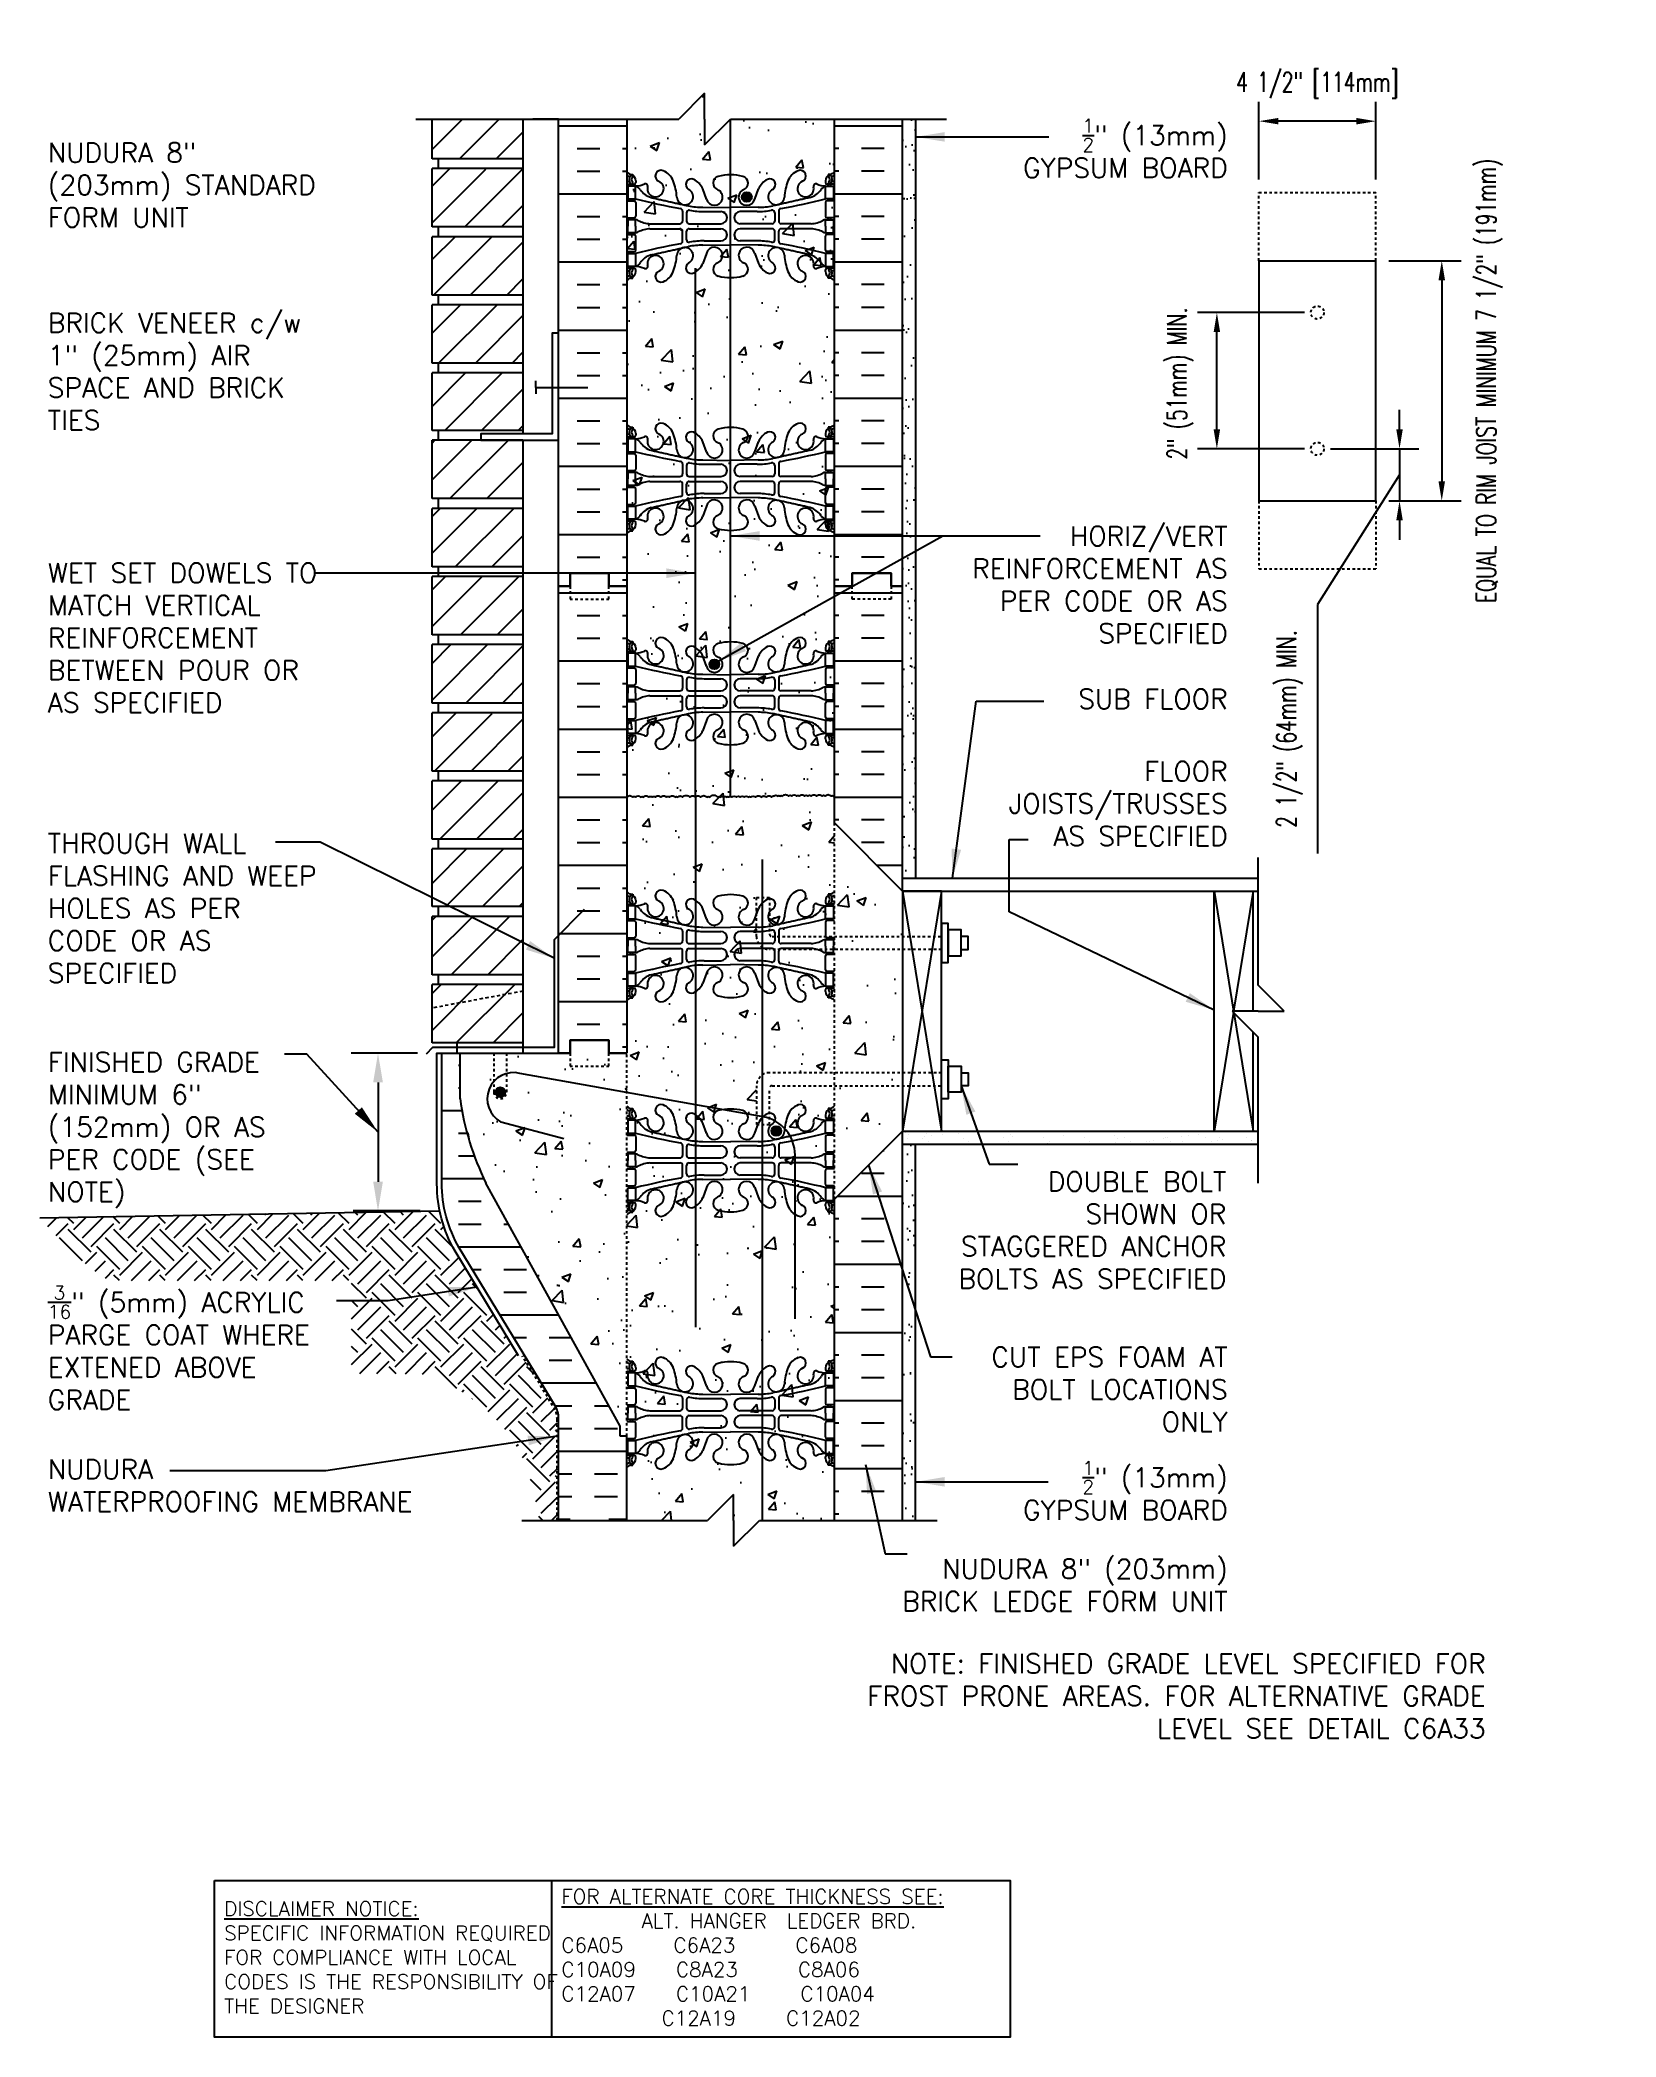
# Model space of a CAD drawing. Header units: inches. Extents: x 138.2 to 198.9, y -60.8 to 16.2.
import ezdxf

# ---------------------------------------------------------------- set-up
doc = ezdxf.new("R2010")
doc.units = ezdxf.units.IN
doc.header["$LTSCALE"] = 0.5
doc.header["$MEASUREMENT"] = 0
for name, pattern in [('DASHED2', [0.375, 0.25, -0.125]), ('DASHEDX2', [1.5, 1, -0.5]), ('HIDDEN2', [0.1875, 0.125, -0.0625])]:
    doc.linetypes.add(name, pattern=pattern)
for name, color, linetype in [('HATCH', 12, 'Continuous'), ('Hidden2', 12, 'HIDDEN2'), ('LINE15', 9, 'Continuous'), ('LINE18', 9, 'Continuous'), ('line25', 2, 'Continuous'), ('LINE3', 3, 'Continuous'), ('LINE50', 5, 'Continuous'), ('LINE9', 9, 'Continuous'), ('TEXT', 4, 'Continuous'), ('Web_Edge', 9, 'Continuous')]:
    doc.layers.add(name, color=color, linetype=linetype)
doc.styles.add('DIM', font='romans.shx', dxfattribs={"width": 0.7})
doc.styles.add('ROMANS', font='romans.shx', dxfattribs={"height": 1.125})
doc.styles.get("Standard").update_dxf_attribs({"font": 'romans.shx', "height": 1.125})
doc.dimstyles.new('ext_12', dxfattribs={"dimscale": 12, "dimtxt": 0.09375, "dimasz": 0.09375, "dimexe": 0.09375, "dimexo": 0.0625, "dimgap": 0.0625, "dimtad": 1, "dimdec": 1, "dimzin": 3, "dimdsep": 46, "dimlunit": 4, "dimtxsty": 'DIM', "dimcen": 0.09, "dimdle": 0.09375, "dimclrt": 4, "dimadec": 0, "dimazin": 0, "dimtfac": 1, "dimtdec": 1, "dimtmove": 2, "dimatfit": 3, "dimfxl": 0, "dimfrac": 2, "dimtolj": 1, "dimtzin": 0, "dimarcsym": 0})
doc.dimstyles.new('ext_8', dxfattribs={"dimscale": 8, "dimtxt": 0.09375, "dimasz": 0.09375, "dimexe": 0.09375, "dimexo": 0.0625, "dimgap": 0.0625, "dimtad": 1, "dimdec": 1, "dimzin": 3, "dimdsep": 46, "dimlunit": 4, "dimtxsty": 'DIM', "dimcen": 0.09, "dimdle": 0.09375, "dimclrt": 4, "dimadec": 0, "dimazin": 0, "dimtfac": 1, "dimtdec": 1, "dimtmove": 2, "dimatfit": 3, "dimfxl": 0, "dimfrac": 2, "dimtolj": 1, "dimtzin": 0, "dimarcsym": 0})
pattern_1 = [(37.5, (148.9799, -53.7493), (-0.031497, 0.963412), [0, -0.76, 0, -0.85, 0, -0.8125]), (7.5, (148.9799, -53.7493), (0.884888, 1.411073), [0, -0.41, 0, -0.685, 0, -0.2625]), (327.5, (148.3649, -53.7493), (1.557071, 0.00283), [0, -0.25, 0, -0.9, 0, -1.175]), (317.5, (148.3649, -53.7493), (1.503063, 0.438838), [0, -0.125, 0, -0.59, 0, -0.675])]

msp = doc.modelspace()

# ---------------------------------------------------------------- texts
at = {"layer": 'TEXT', "char_height": 0.75, "style": 'ROMANS'}
for s, insert, width, attachment_point in [('\\A1;{\\H0.7x;\\S1/2;}" (13mm) GYPSUM BOARD', (183.925, 11.996), 10.5218, 6), ('NUDURA 8" (203mm) STANDARD FORM UNIT', (138.478, 10.583), 11.43486, 4), ('BRICK VENEER c/w 1" (25mm) AIR SPACE AND BRICK TIES', (138.478, 3.396), 11.43486, 4), ('HORIZ/VERT REINFORCEMENT AS PER CODE OR AS SPECIFIED', (183.925, -4.822), 11.43486, 6), ('WET SET DOWELS TO MATCH VERTICAL\\PREINFORCEMENT BETWEEN POUR OR AS SPECIFIED', (138.478, -6.865), 11.43486, 4), ('\\A1;{\\H1x;SUB FLOOR}', (183.925, -9.224), 11.43486, 6), ('\\A1;FLOOR JOISTS/TRUSSES \\PAS SPECIFIED', (183.925, -13.257), 11.43486, 6), ('THROUGH WALL FLASHING AND WEEP HOLES AS PER CODE OR AS SPECIFIED', (138.478, -17.286), 11.43486, 4), ('FINISHED GRADE MINIMUM 6" (152mm) OR AS PER CODE (SEE NOTE)', (138.478, -25.84), 10.75183, 4), ('DOUBLE BOLT SHOWN OR STAGGERED ANCHOR BOLTS AS SPECIFIED', (183.876, -29.692), 11.43486, 6), ('\\A1;{\\H0.7x;\\S3/16;}" (5mm) ACRYLIC PARGE COAT WHERE EXTENED ABOVE GRADE', (138.478, -34.222), 11.43486, 4), ('CUT EPS FOAM AT BOLT LOCATIONS ONLY ', (183.925, -35.829), 11.43486, 6), ('NUDURA \\PWATERPROOFING MEMBRANE ', (138.478, -39.528), 16.25496, 4), ('\\A1;{\\H0.7x;\\S1/2;}" (13mm) GYPSUM BOARD', (183.925, -39.725), 10.73552, 6), ('NUDURA 8" (203mm) BRICK LEDGE FORM UNIT', (183.925, -43.37), 14.1509, 6), ('\\A1;NOTE: FINISHED GRADE LEVEL SPECIFIED FOR FROST PRONE AREAS. FOR ALTERNATIVE GRADE LEVEL SEE DETAIL C6A33', (193.865, -47.643), 27.2137, 6)]:
    msp.add_mtext(s, dxfattribs=dict(at, insert=insert, width=width, attachment_point=attachment_point))
at = {"layer": 'TEXT', "char_height": 0.5625, "attachment_point": 4}
for s, insert, width in [('{\\LFOR ALTERNATE CORE THICKNESS SEE:\\P}        ALT. HANGER  LEDGER BRD.\\PC6A05     C6A23      C6A08     \\PC10A09    C8A23      C8A06\\PC12A07    C10A21     C10A04\\P          C12A19     C12A02', (158.262, -57.713), 23.33295), ('{\\LDISCLAIMER NOTICE:}\\PSPECIFIC INFORMATION REQUIRED FOR COMPLIANCE WITH LOCAL CODES IS THE RESPONSIBILITY OF THE DESIGNER', (145.27, -57.713), 14.00235)]:
    msp.add_mtext(s, dxfattribs=dict(at, insert=insert, width=width))

# ---------------------------------------------------------------- blocks, each defined once
blk = doc.blocks.new('*D2')
at = {"layer": 'Defpoints', "color": 0}
for p in [(185.134, 13.042), (185.134, 10.29), (189.634, 10.29)]:
    blk.add_point(p, dxfattribs=at)
at = {"layer": 'TEXT', "color": 0, "lineweight": -2}
for p, q in [((185.134, 10.79), (185.134, 13.792)), ((189.634, 10.79), (189.634, 13.792)), ((188.884, 13.042), (185.884, 13.042))]:
    blk.add_line(p, q, dxfattribs=at)
at = {"layer": 'TEXT', "color": 0}
for points in [[(185.884, 13.167), (185.884, 12.917), (185.134, 13.042)], [(188.884, 13.167), (188.884, 12.917), (189.634, 13.042)]]:
    blk.add_solid(points, dxfattribs=at)
at = {"layer": 'TEXT', "color": 4, "insert": (187.384, 14.428), "char_height": 0.75, "attachment_point": 5, "style": 'DIM'}
blk.add_mtext('\\A1;4 1/2" [114mm]', dxfattribs=at)
blk = doc.blocks.new('*D3')
at = {"layer": 'Defpoints', "color": 0}
for p in [(189.634, 7.665), (189.634, -1.585), (192.176, -1.585)]:
    blk.add_point(p, dxfattribs=at)
at = {"layer": 'TEXT', "color": 0, "lineweight": -2}
for p, q in [((190.134, 7.665), (192.926, 7.665)), ((192.176, 6.915), (192.176, -0.835)), ((190.134, -1.585), (192.926, -1.585))]:
    blk.add_line(p, q, dxfattribs=at)
at = {"layer": 'TEXT', "color": 0}
for points in [[(192.051, 6.915), (192.301, 6.915), (192.176, 7.665)], [(192.051, -0.835), (192.301, -0.835), (192.176, -1.585)]]:
    blk.add_solid(points, dxfattribs=at)
at = {"layer": 'TEXT', "color": 4, "insert": (194.014, 3.04), "char_height": 0.75, "attachment_point": 5, "rotation": 90, "style": 'DIM'}
blk.add_mtext('\\A1;EQUAL TO RIM JOIST MINIMUM 7 1/2" (191mm) ', dxfattribs=at)
blk = doc.blocks.new('*D4')
at = {"layer": 'Defpoints', "color": 0}
for p in [(183.513, 5.665), (187.384, 5.665), (187.384, 0.415)]:
    blk.add_point(p, dxfattribs=at)
at = {"layer": 'TEXT', "color": 0, "lineweight": -2}
for p, q in [((186.884, 5.665), (182.763, 5.665)), ((183.513, 1.165), (183.513, 4.915)), ((186.884, 0.415), (182.763, 0.415))]:
    blk.add_line(p, q, dxfattribs=at)
at = {"layer": 'TEXT', "color": 0}
for points in [[(183.388, 4.915), (183.638, 4.915), (183.513, 5.665)], [(183.388, 1.165), (183.638, 1.165), (183.513, 0.415)]]:
    blk.add_solid(points, dxfattribs=at)
at = {"layer": 'TEXT', "color": 4, "insert": (182.099, 2.93), "char_height": 0.75, "attachment_point": 5, "rotation": 90, "style": 'DIM'}
blk.add_mtext('\\A1;2" (51mm) MIN.', dxfattribs=at)
blk = doc.blocks.new('*D5')
at = {"layer": 'Defpoints', "color": 0}
for p in [(187.384, 0.415), (189.634, -1.585), (190.549, -1.585)]:
    blk.add_point(p, dxfattribs=at)
at = {"layer": 'TEXT', "color": 0, "lineweight": -2}
for p, q in [((190.549, 1.165), (190.549, 1.915)), ((187.884, 0.415), (191.299, 0.415)), ((190.549, 0.415), (190.549, -1.585)), ((190.549, 0.415), (190.549, -1.585)), ((190.549, -0.585), (187.384, -5.582)), ((190.134, -1.585), (191.299, -1.585)), ((190.549, -2.335), (190.549, -3.085)), ((187.384, -5.582), (187.384, -15.182))]:
    blk.add_line(p, q, dxfattribs=at)
at = {"layer": 'TEXT', "color": 0}
for points in [[(190.424, 1.165), (190.674, 1.165), (190.549, 0.415)], [(190.424, -2.335), (190.674, -2.335), (190.549, -1.585)]]:
    blk.add_solid(points, dxfattribs=at)
at = {"layer": 'TEXT', "color": 4, "insert": (186.313, -10.382), "char_height": 0.75, "attachment_point": 5, "rotation": 90, "style": 'DIM'}
blk.add_mtext('\\A1;2 1/2" (64mm) MIN.', dxfattribs=at)
blk = doc.blocks.new('8 web')
at = {"layer": 'Web_Edge'}
for p, q in [((-4, 6.589), (-3.922, 6.589)), ((-4, 6.489), (-3.716, 6.489)), ((-3.854, 6.868), (-3.764, 6.868)), ((-3.854, 6.489), (-3.854, 6.419)), ((-3.764, 6.868), (-3.764, 6.827)), ((-3.764, 6.489), (-3.764, 6.419)), ((-3.654, 6.619), (-3.654, 6.552)), ((-0.929, 5.917), (-1.071, 6.304)), ((0.929, 5.917), (1.071, 6.304)), ((3.654, 6.619), (3.654, 6.552)), ((4, 6.489), (3.716, 6.489)), ((3.854, 6.868), (3.764, 6.868)), ((3.764, 6.868), (3.764, 6.827)), ((3.764, 6.489), (3.764, 6.419)), ((3.854, 6.489), (3.854, 6.419)), ((4, 6.589), (3.922, 6.589)), ((-4, 5.849), (-3.716, 5.849)), ((-3.854, 5.919), (-3.854, 5.849)), ((-3.764, 5.919), (-3.764, 5.849)), ((-3.654, 5.787), (-3.654, 5.252)), ((-1.852, 5.45), (-1.852, 5.065)), ((-1.699, 5.387), (-1.699, 5.065)), ((-1.067, 5.601), (0, 5.586)), ((-1.019, 5.433), (-0.372, 5.433)), ((1.067, 5.601), (0, 5.586)), ((1.019, 5.433), (0.372, 5.433)), ((1.699, 5.387), (1.699, 5.065)), ((1.852, 5.45), (1.852, 5.065)), ((3.654, 5.787), (3.654, 5.252)), ((4, 5.849), (3.716, 5.849)), ((3.764, 5.919), (3.764, 5.849)), ((3.854, 5.919), (3.854, 5.849)), ((-4, 5.189), (-3.716, 5.189)), ((-3.854, 5.189), (-3.854, 5.119)), ((-3.854, 4.549), (-3.854, 4.619)), ((-3.764, 5.189), (-3.764, 5.119)), ((-3.764, 4.549), (-3.764, 4.619)), ((-3.106, 4.964), (-1.952, 4.965)), ((-3.106, 4.775), (-1.952, 4.774)), ((-1.852, 4.289), (-1.852, 4.674)), ((-1.699, 4.351), (-1.699, 4.674)), ((-1.599, 4.965), (-0.372, 4.965)), ((-1.599, 4.774), (-0.372, 4.774)), ((1.599, 4.965), (0.372, 4.965)), ((1.599, 4.774), (0.372, 4.774)), ((1.699, 4.351), (1.699, 4.674)), ((1.852, 4.289), (1.852, 4.674)), ((3.106, 4.964), (1.952, 4.965)), ((3.106, 4.775), (1.952, 4.774)), ((4, 5.189), (3.716, 5.189)), ((3.764, 5.189), (3.764, 5.119)), ((3.764, 4.549), (3.764, 4.619)), ((3.854, 5.189), (3.854, 5.119)), ((3.854, 4.549), (3.854, 4.619)), ((-4, 4.549), (-3.716, 4.549)), ((-4, 3.889), (-3.716, 3.889)), ((-3.854, 3.819), (-3.854, 3.889)), ((-3.764, 3.819), (-3.764, 3.889)), ((-3.654, 3.952), (-3.654, 4.487)), ((-1.067, 4.138), (0, 4.153)), ((-1.019, 4.305), (-0.372, 4.305)), ((1.067, 4.138), (0, 4.153)), ((1.019, 4.305), (0.372, 4.305)), ((3.654, 3.952), (3.654, 4.487)), ((4, 4.549), (3.716, 4.549)), ((4, 3.889), (3.716, 3.889)), ((3.764, 3.819), (3.764, 3.889)), ((3.854, 3.819), (3.854, 3.889)), ((-4, 3.249), (-3.716, 3.249)), ((-4, 3.149), (-3.922, 3.149)), ((-3.854, 3.249), (-3.854, 3.319)), ((-3.764, 3.249), (-3.764, 3.319)), ((-3.654, 3.119), (-3.654, 3.187)), ((-0.929, 3.822), (-1.071, 3.435)), ((0.929, 3.822), (1.071, 3.435)), ((3.654, 3.119), (3.654, 3.187)), ((4, 3.249), (3.716, 3.249)), ((3.764, 3.249), (3.764, 3.319)), ((3.854, 3.249), (3.854, 3.319)), ((4, 3.149), (3.922, 3.149)), ((-3.854, 2.871), (-3.764, 2.871)), ((-3.764, 2.871), (-3.764, 2.912)), ((3.764, 2.871), (3.764, 2.912)), ((3.854, 2.871), (3.764, 2.871)), ((-3.854, -2.871), (-3.764, -2.871)), ((-3.764, -2.871), (-3.764, -2.912)), ((3.854, -2.871), (3.764, -2.871)), ((3.764, -2.871), (3.764, -2.912)), ((-4, -3.149), (-3.922, -3.149)), ((-4, -3.249), (-3.716, -3.249)), ((-3.854, -3.249), (-3.854, -3.319)), ((-3.854, -3.819), (-3.854, -3.889)), ((-3.764, -3.249), (-3.764, -3.319)), ((-3.764, -3.819), (-3.764, -3.889)), ((-3.654, -3.119), (-3.654, -3.187)), ((-0.929, -3.822), (-1.071, -3.435)), ((0.929, -3.822), (1.071, -3.435)), ((3.654, -3.119), (3.654, -3.187)), ((4, -3.249), (3.716, -3.249)), ((3.764, -3.249), (3.764, -3.319)), ((3.764, -3.819), (3.764, -3.889)), ((3.854, -3.249), (3.854, -3.319)), ((3.854, -3.819), (3.854, -3.889)), ((4, -3.149), (3.922, -3.149)), ((-4, -3.889), (-3.716, -3.889)), ((-4, -4.549), (-3.716, -4.549)), ((-3.854, -4.549), (-3.854, -4.619)), ((-3.764, -4.549), (-3.764, -4.619)), ((-3.654, -3.952), (-3.654, -4.487)), ((-1.852, -4.289), (-1.852, -4.674)), ((-1.699, -4.351), (-1.699, -4.674)), ((-1.067, -4.138), (0, -4.153)), ((-1.019, -4.305), (-0.372, -4.305)), ((1.067, -4.138), (0, -4.153)), ((1.019, -4.305), (0.372, -4.305)), ((1.699, -4.351), (1.699, -4.674)), ((1.852, -4.289), (1.852, -4.674)), ((3.654, -3.952), (3.654, -4.487)), ((4, -3.889), (3.716, -3.889)), ((4, -4.549), (3.716, -4.549)), ((3.764, -4.549), (3.764, -4.619)), ((3.854, -4.549), (3.854, -4.619)), ((-4, -5.189), (-3.716, -5.189)), ((-3.854, -5.189), (-3.854, -5.119)), ((-3.764, -5.189), (-3.764, -5.119)), ((-3.654, -5.787), (-3.654, -5.252)), ((-3.106, -4.775), (-1.952, -4.774)), ((-3.106, -4.964), (-1.952, -4.965)), ((-1.852, -5.45), (-1.852, -5.065)), ((-1.699, -5.387), (-1.699, -5.065)), ((-1.599, -4.774), (-0.372, -4.774)), ((-1.599, -4.965), (-0.372, -4.965)), ((1.599, -4.774), (0.372, -4.774)), ((1.599, -4.965), (0.372, -4.965)), ((1.699, -5.387), (1.699, -5.065)), ((1.852, -5.45), (1.852, -5.065)), ((3.106, -4.775), (1.952, -4.774)), ((3.106, -4.964), (1.952, -4.965)), ((3.654, -5.787), (3.654, -5.252)), ((4, -5.189), (3.716, -5.189)), ((3.764, -5.189), (3.764, -5.119)), ((3.854, -5.189), (3.854, -5.119)), ((-4, -5.849), (-3.716, -5.849)), ((-3.854, -5.919), (-3.854, -5.849)), ((-3.764, -5.919), (-3.764, -5.849)), ((-0.929, -5.917), (-1.071, -6.304)), ((-1.067, -5.601), (0, -5.586)), ((-1.019, -5.433), (-0.372, -5.433)), ((1.067, -5.601), (0, -5.586)), ((1.019, -5.433), (0.372, -5.433)), ((0.929, -5.917), (1.071, -6.304)), ((4, -5.849), (3.716, -5.849)), ((3.764, -5.919), (3.764, -5.849)), ((3.854, -5.919), (3.854, -5.849)), ((-4, -6.489), (-3.716, -6.489)), ((-4, -6.589), (-3.922, -6.589)), ((-3.854, -6.489), (-3.854, -6.419)), ((-3.854, -6.868), (-3.764, -6.868)), ((-3.764, -6.489), (-3.764, -6.419)), ((-3.764, -6.868), (-3.764, -6.827)), ((-3.654, -6.619), (-3.654, -6.552)), ((3.654, -6.619), (3.654, -6.552)), ((4, -6.489), (3.716, -6.489)), ((3.764, -6.489), (3.764, -6.419)), ((3.764, -6.868), (3.764, -6.827)), ((3.854, -6.868), (3.764, -6.868)), ((3.854, -6.489), (3.854, -6.419)), ((4, -6.589), (3.922, -6.589))]:
    blk.add_line(p, q, dxfattribs=at)
for points in [[(-3.959, 5.919), (-3.659, 5.919), (-3.659, 6.419), (-3.959, 6.419)], [(3.959, 5.919), (3.659, 5.919), (3.659, 6.419), (3.959, 6.419)], [(-3.959, 3.819), (-3.659, 3.819), (-3.659, 3.319), (-3.959, 3.319)], [(3.959, 3.819), (3.659, 3.819), (3.659, 3.319), (3.959, 3.319)], [(-3.959, -3.819), (-3.659, -3.819), (-3.659, -3.319), (-3.959, -3.319)], [(3.959, -3.819), (3.659, -3.819), (3.659, -3.319), (3.959, -3.319)], [(-3.959, -5.919), (-3.659, -5.919), (-3.659, -6.419), (-3.959, -6.419)], [(3.959, -5.919), (3.659, -5.919), (3.659, -6.419), (3.959, -6.419)]]:
    blk.add_lwpolyline(points, close=True, dxfattribs=at)
for points in [[(-3.659, 4.869), (-3.659, 5.119), (-3.959, 5.119), (-3.959, 4.869)], [(-3.659, 4.869), (-3.659, 4.619), (-3.959, 4.619), (-3.959, 4.869)], [(3.659, 4.869), (3.659, 5.119), (3.959, 5.119), (3.959, 4.869)], [(3.659, 4.869), (3.659, 4.619), (3.959, 4.619), (3.959, 4.869)], [(-3.659, -4.869), (-3.659, -4.619), (-3.959, -4.619), (-3.959, -4.869)], [(-3.659, -4.869), (-3.659, -5.119), (-3.959, -5.119), (-3.959, -4.869)], [(3.659, -4.869), (3.659, -4.619), (3.959, -4.619), (3.959, -4.869)], [(3.659, -4.869), (3.659, -5.119), (3.959, -5.119), (3.959, -4.869)]]:
    blk.add_lwpolyline(points, dxfattribs=at)
for centre, radius, start, end in [((-3.654, 7.327), 0.5, 226.21089, 250.52878), ((-2.681, 6.804), 0.22, 68.19625, 248.19625), ((-2.839, 6.375), 0.677, 21.12389, 69.31975), ((2.839, 6.375), 0.677, 110.68025, 158.87611), ((2.681, 6.804), 0.22, 291.80375, 111.80375), ((3.654, 7.327), 0.5, 289.47122, 313.78911), ((-3.654, 7.327), 0.6, 234.78322, 245.07477), ((-3.922, 6.609), 0.0196, 269.40316, 15.4901), ((-3.66, 6.674), 0.25, 140.11451, 222.46087), ((-3.916, 6.764), 0.021, 343.464, 63.99573), ((-3.818, 6.805), 0.045, 321.448, 139.1879), ((-3.812, 6.536), 0.045, 222.46087, 42.46087), ((-3.904, 6.619), 0.25, 0, 70.52878), ((-3.66, 6.674), 0.16, 140.00008, 222.46087), ((-3.716, 6.552), 0.0625, 270, 0), ((-3.714, 7.415), 0.997, 273.15379, 293.1467), ((-3.781, 6.077), 0.364, 34.97751, 70.33874), ((-2.858, 6.688), 0.743, 212.79192, 253.81071), ((-3.288, 6.408), 0.0968, 340.15513, 110.43307), ((-2.89, 6.313), 0.314, 168.58862, 66.19163), ((-4.43, 5.81), 2.365, 4.38947, 20.00151), ((-1.759, 6.006), 0.314, 182.73571, 63.93483), ((-1.507, 6.473), 0.217, 65.52644, 238.53701), ((-1.758, 6.003), 0.75, 23.69375, 62.97047), ((-0.624, 5.99), 0.314, 193.41463, 66.19163), ((-0.406, 6.529), 0.268, 104.78919, 250.03375), ((-0.012, 5.096), 1.754, 89.62292, 105.29183), ((0.012, 5.096), 1.754, 74.70817, 90.37708), ((0.624, 5.99), 0.314, 113.80837, 346.58537), ((0.406, 6.529), 0.268, 289.96625, 75.21081), ((1.758, 6.003), 0.75, 117.02953, 156.30625), ((1.507, 6.473), 0.217, 301.46299, 114.47356), ((1.759, 6.006), 0.314, 116.06517, 357.26429), ((4.43, 5.81), 2.365, 159.99849, 175.61053), ((2.89, 6.313), 0.314, 113.80837, 11.41138), ((2.858, 6.688), 0.743, 286.18929, 327.20808), ((3.288, 6.408), 0.0968, 69.56693, 199.84487), ((3.714, 7.415), 0.997, 246.8533, 266.84621), ((3.781, 6.077), 0.364, 109.66126, 145.02249), ((3.904, 6.619), 0.25, 109.47122, 180), ((3.716, 6.552), 0.0625, 180, 270), ((3.812, 6.536), 0.045, 137.53913, 317.53913), ((3.818, 6.805), 0.045, 40.8121, 218.552), ((3.66, 6.674), 0.16, 317.53913, 39.99992), ((3.66, 6.674), 0.25, 317.53913, 39.88549), ((3.916, 6.764), 0.021, 116.00427, 196.536), ((3.922, 6.609), 0.0196, 164.5099, 270.59684), ((3.654, 7.327), 0.6, 294.92523, 305.21678), ((-3.716, 5.787), 0.0625, 0, 90), ((3.15, 33.34), 28.253, 256.05522, 259.63434), ((-1.952, 5.45), 0.1, 360, 79.63434), ((-1.599, 5.387), 0.1, 79.25462, 180), ((-1.072, 8.585), 2.984, 259.25462, 270.09947), ((-1.024, 8.417), 2.984, 259.25462, 270.09947), ((-0.372, 5.199), 0.234, 270, 90), ((0.372, 5.199), 0.234, 90, 270), ((1.024, 8.417), 2.984, 269.90053, 280.74538), ((1.072, 8.585), 2.984, 269.90053, 280.74538), ((1.599, 5.387), 0.1, 0, 100.74538), ((1.952, 5.45), 0.1, 100.36566, 180), ((-3.15, 33.34), 28.253, 280.36566, 283.94478), ((3.716, 5.787), 0.0625, 90, 180), ((-3.716, 5.252), 0.0625, 270, 0), ((-3.663, 4.901), 0.219, 60.49375, 88.91995), ((-3.663, 4.838), 0.219, 271.08005, 299.50625), ((-3.021, 6.121), 1.16, 242.5844, 265.80325), ((-3.021, 3.618), 1.16, 94.19675, 117.4156), ((-1.952, 5.065), 0.1, 270.03876, 360), ((-1.952, 4.674), 0.1, 0, 89.96124), ((-1.599, 5.065), 0.1, 180, 270), ((-1.599, 4.674), 0.1, 90, 180), ((-0.372, 4.54), 0.234, 270, 90), ((0.372, 4.54), 0.234, 90, 270), ((1.599, 5.065), 0.1, 270, 0), ((1.599, 4.674), 0.1, 0, 90), ((1.952, 5.065), 0.1, 180, 269.96124), ((1.952, 4.674), 0.1, 90.03876, 180), ((3.021, 6.121), 1.16, 274.19675, 297.4156), ((3.021, 3.618), 1.16, 62.5844, 85.80325), ((3.663, 4.901), 0.219, 91.08005, 119.50625), ((3.663, 4.838), 0.219, 240.49375, 268.91995), ((3.716, 5.252), 0.0625, 180, 270), ((-3.716, 4.487), 0.0625, 0, 90), ((-3.716, 3.952), 0.0625, 270, 0), ((3.15, -23.601), 28.253, 100.36566, 103.94478), ((-1.759, 3.733), 0.314, 296.06517, 177.26429), ((-1.952, 4.289), 0.1, 280.36566, 0), ((-1.599, 4.351), 0.1, 180, 280.74538), ((-1.072, 1.154), 2.984, 89.90053, 100.74538), ((-1.024, 1.322), 2.984, 89.90053, 100.74538), ((-0.624, 3.749), 0.314, 293.80837, 166.58537), ((0.624, 3.749), 0.314, 13.41463, 246.19163), ((1.024, 1.322), 2.984, 79.25462, 90.09947), ((1.072, 1.154), 2.984, 79.25462, 90.09947), ((1.759, 3.733), 0.314, 2.73571, 243.93483), ((1.599, 4.351), 0.1, 259.25462, 0), ((1.952, 4.289), 0.1, 180, 259.63434), ((-3.15, -23.601), 28.253, 76.05522, 79.63434), ((3.716, 4.487), 0.0625, 90, 180), ((3.716, 3.952), 0.0625, 180, 270), ((-3.922, 3.13), 0.0196, 344.5099, 90.59684), ((-3.66, 3.065), 0.25, 137.53913, 219.88549), ((-3.812, 3.203), 0.045, 317.53913, 137.53913), ((-3.904, 3.119), 0.25, 289.47122, 360), ((-3.66, 3.065), 0.16, 137.53913, 219.99992), ((-3.716, 3.187), 0.0625, 360, 90), ((-3.781, 3.662), 0.364, 289.66126, 325.02249), ((-3.714, 2.324), 0.997, 66.8533, 86.84621), ((-2.858, 3.051), 0.743, 106.18929, 147.20808), ((-3.288, 3.331), 0.0968, 249.56693, 19.84487), ((-2.89, 3.426), 0.314, 293.80837, 191.41138), ((-2.681, 2.935), 0.22, 111.80375, 291.80375), ((-2.839, 3.364), 0.677, 290.68025, 338.87611), ((-4.43, 3.929), 2.365, 339.99849, 355.61053), ((-1.507, 3.266), 0.217, 121.46299, 294.47356), ((-1.758, 3.736), 0.75, 297.02953, 336.30625), ((-0.406, 3.21), 0.268, 109.96625, 255.21081), ((0.406, 3.21), 0.268, 284.78919, 70.03375), ((1.758, 3.736), 0.75, 203.69375, 242.97047), ((1.507, 3.266), 0.217, 245.52644, 58.53701), ((4.43, 3.929), 2.365, 184.38947, 200.00151), ((2.839, 3.364), 0.677, 201.12389, 249.31975), ((2.89, 3.426), 0.314, 348.58862, 246.19163), ((2.681, 2.935), 0.22, 248.19625, 68.19625), ((2.858, 3.051), 0.743, 32.79192, 73.81071), ((3.288, 3.331), 0.0968, 160.15513, 290.43307), ((3.714, 2.324), 0.997, 93.15379, 113.1467), ((3.781, 3.662), 0.364, 214.97751, 250.33874), ((3.716, 3.187), 0.0625, 90, 180), ((3.904, 3.119), 0.25, 180, 250.52878), ((3.812, 3.203), 0.045, 42.46087, 222.46087), ((3.66, 3.065), 0.16, 320.00008, 42.46087), ((3.66, 3.065), 0.25, 320.11451, 42.46087), ((3.922, 3.13), 0.0196, 89.40316, 195.4901), ((-3.654, 2.412), 0.6, 114.92523, 125.21678), ((-3.654, 2.412), 0.5, 109.47122, 133.78911), ((-3.916, 2.975), 0.021, 296.00427, 16.536), ((-3.818, 2.934), 0.045, 220.8121, 38.552), ((-0.012, 4.643), 1.754, 254.70817, 270.37708), ((0.012, 4.643), 1.754, 269.62292, 285.29183), ((3.818, 2.934), 0.045, 141.448, 319.1879), ((3.654, 2.412), 0.5, 46.21089, 70.52878), ((3.916, 2.975), 0.021, 163.464, 243.99573), ((3.654, 2.412), 0.6, 54.78322, 65.07477), ((-3.654, -2.412), 0.5, 226.21089, 250.52878), ((-3.654, -2.412), 0.6, 234.78322, 245.07477), ((-3.66, -3.065), 0.25, 140.11451, 222.46087), ((-3.916, -2.975), 0.021, 343.464, 63.99573), ((-3.818, -2.934), 0.045, 321.448, 139.1879), ((-3.904, -3.119), 0.25, 0, 70.52878), ((-3.66, -3.065), 0.16, 140.00008, 222.46087), ((-2.681, -2.935), 0.22, 68.19625, 248.19625), ((-2.839, -3.364), 0.677, 21.12389, 69.31975), ((-1.507, -3.266), 0.217, 65.52644, 238.53701), ((-1.758, -3.736), 0.75, 23.69375, 62.97047), ((-0.406, -3.21), 0.268, 104.78919, 250.03375), ((-0.012, -4.643), 1.754, 89.62292, 105.29183), ((0.012, -4.643), 1.754, 74.70817, 90.37708), ((0.406, -3.21), 0.268, 289.96625, 75.21081), ((1.758, -3.736), 0.75, 117.02953, 156.30625), ((1.507, -3.266), 0.217, 301.46299, 114.47356), ((2.839, -3.364), 0.677, 110.68025, 158.87611), ((2.681, -2.935), 0.22, 291.80375, 111.80375), ((3.904, -3.119), 0.25, 109.47122, 180), ((3.818, -2.934), 0.045, 40.8121, 218.552), ((3.66, -3.065), 0.16, 317.53913, 39.99992), ((3.654, -2.412), 0.5, 289.47122, 313.78911), ((3.66, -3.065), 0.25, 317.53913, 39.88549), ((3.916, -2.975), 0.021, 116.00427, 196.536), ((3.654, -2.412), 0.6, 294.92523, 305.21678), ((-3.922, -3.13), 0.0196, 269.40316, 15.4901), ((-3.812, -3.203), 0.045, 222.46087, 42.46087), ((-3.716, -3.187), 0.0625, 270, 0), ((-3.714, -2.324), 0.997, 273.15379, 293.1467), ((-3.781, -3.662), 0.364, 34.97751, 70.33874), ((3.15, 23.601), 28.253, 256.05522, 259.63434), ((-2.858, -3.051), 0.743, 212.79192, 253.81071), ((-3.288, -3.331), 0.0968, 340.15513, 110.43307), ((-2.89, -3.426), 0.314, 168.58862, 66.19163), ((-4.43, -3.929), 2.365, 4.38947, 20.00151), ((-1.759, -3.733), 0.314, 182.73571, 63.93483), ((-0.624, -3.749), 0.314, 193.41463, 66.19163), ((0.624, -3.749), 0.314, 113.80837, 346.58537), ((1.759, -3.733), 0.314, 116.06517, 357.26429), ((-3.15, 23.601), 28.253, 280.36566, 283.94478), ((4.43, -3.929), 2.365, 159.99849, 175.61053), ((2.89, -3.426), 0.314, 113.80837, 11.41138), ((2.858, -3.051), 0.743, 286.18929, 327.20808), ((3.288, -3.331), 0.0968, 69.56693, 199.84487), ((3.714, -2.324), 0.997, 246.8533, 266.84621), ((3.781, -3.662), 0.364, 109.66126, 145.02249), ((3.716, -3.187), 0.0625, 180, 270), ((3.812, -3.203), 0.045, 137.53913, 317.53913), ((3.922, -3.13), 0.0196, 164.5099, 270.59684), ((-3.716, -3.952), 0.0625, 0, 90), ((-3.716, -4.487), 0.0625, 270, 0), ((-1.952, -4.289), 0.1, 360, 79.63434), ((-1.599, -4.351), 0.1, 79.25462, 180), ((-1.072, -1.154), 2.984, 259.25462, 270.09947), ((-1.024, -1.322), 2.984, 259.25462, 270.09947), ((-0.372, -4.54), 0.234, 270, 90), ((0.372, -4.54), 0.234, 90, 270), ((1.024, -1.322), 2.984, 269.90053, 280.74538), ((1.072, -1.154), 2.984, 269.90053, 280.74538), ((1.599, -4.351), 0.1, 0, 100.74538), ((1.952, -4.289), 0.1, 100.36566, 180), ((3.716, -3.952), 0.0625, 90, 180), ((3.716, -4.487), 0.0625, 180, 270), ((-3.716, -5.252), 0.0625, 0, 90), ((-3.663, -4.838), 0.219, 60.49375, 88.91995), ((-3.663, -4.901), 0.219, 271.08005, 299.50625), ((-3.021, -3.618), 1.16, 242.5844, 265.80325), ((-3.021, -6.121), 1.16, 94.19675, 117.4156), ((-1.952, -4.674), 0.1, 270.03876, 360), ((-1.952, -5.065), 0.1, 0, 89.96124), ((-1.599, -4.674), 0.1, 180, 270), ((-1.599, -5.065), 0.1, 90, 180), ((-0.372, -5.199), 0.234, 270, 90), ((0.372, -5.199), 0.234, 90, 270), ((1.599, -4.674), 0.1, 270, 0), ((1.599, -5.065), 0.1, 0, 90), ((1.952, -4.674), 0.1, 180, 269.96124), ((1.952, -5.065), 0.1, 90.03876, 180), ((3.021, -3.618), 1.16, 274.19675, 297.4156), ((3.021, -6.121), 1.16, 62.5844, 85.80325), ((3.663, -4.838), 0.219, 91.08005, 119.50625), ((3.663, -4.901), 0.219, 240.49375, 268.91995), ((3.716, -5.252), 0.0625, 90, 180), ((-3.716, -5.787), 0.0625, 270, 0), ((3.15, -33.34), 28.253, 100.36566, 103.94478), ((-2.858, -6.688), 0.743, 106.18929, 147.20808), ((-2.89, -6.313), 0.314, 293.80837, 191.41138), ((-4.43, -5.81), 2.365, 339.99849, 355.61053), ((-1.759, -6.006), 0.314, 296.06517, 177.26429), ((-1.952, -5.45), 0.1, 280.36566, 0), ((-1.599, -5.387), 0.1, 180, 280.74538), ((-1.072, -8.585), 2.984, 89.90053, 100.74538), ((-1.024, -8.417), 2.984, 89.90053, 100.74538), ((-0.624, -5.99), 0.314, 293.80837, 166.58537), ((0.624, -5.99), 0.314, 13.41463, 246.19163), ((1.024, -8.417), 2.984, 79.25462, 90.09947), ((1.072, -8.585), 2.984, 79.25462, 90.09947), ((1.759, -6.006), 0.314, 2.73571, 243.93483), ((1.599, -5.387), 0.1, 259.25462, 0), ((1.952, -5.45), 0.1, 180, 259.63434), ((-3.15, -33.34), 28.253, 76.05522, 79.63434), ((4.43, -5.81), 2.365, 184.38947, 200.00151), ((2.89, -6.313), 0.314, 348.58862, 246.19163), ((2.858, -6.688), 0.743, 32.79192, 73.81071), ((3.716, -5.787), 0.0625, 180, 270), ((-3.654, -7.327), 0.6, 114.92523, 125.21678), ((-3.654, -7.327), 0.5, 109.47122, 133.78911), ((-3.922, -6.609), 0.0196, 344.5099, 90.59684), ((-3.66, -6.674), 0.25, 137.53913, 219.88549), ((-3.916, -6.764), 0.021, 296.00427, 16.536), ((-3.818, -6.805), 0.045, 220.8121, 38.552), ((-3.812, -6.536), 0.045, 317.53913, 137.53913), ((-3.904, -6.619), 0.25, 289.47122, 360), ((-3.66, -6.674), 0.16, 137.53913, 219.99992), ((-3.716, -6.552), 0.0625, 360, 90), ((-3.781, -6.077), 0.364, 289.66126, 325.02249), ((-3.714, -7.415), 0.997, 66.8533, 86.84621), ((-3.288, -6.408), 0.0968, 249.56693, 19.84487), ((-2.681, -6.804), 0.22, 111.80375, 291.80375), ((-2.839, -6.375), 0.677, 290.68025, 338.87611), ((-1.507, -6.473), 0.217, 121.46299, 294.47356), ((-1.758, -6.003), 0.75, 297.02953, 336.30625), ((-0.406, -6.529), 0.268, 109.96625, 255.21081), ((-0.012, -5.096), 1.754, 254.70817, 270.37708), ((0.012, -5.096), 1.754, 269.62292, 285.29183), ((0.406, -6.529), 0.268, 284.78919, 70.03375), ((1.758, -6.003), 0.75, 203.69375, 242.97047), ((1.507, -6.473), 0.217, 245.52644, 58.53701), ((2.839, -6.375), 0.677, 201.12389, 249.31975), ((2.681, -6.804), 0.22, 248.19625, 68.19625), ((3.288, -6.408), 0.0968, 160.15513, 290.43307), ((3.714, -7.415), 0.997, 93.15379, 113.1467), ((3.781, -6.077), 0.364, 214.97751, 250.33874), ((3.716, -6.552), 0.0625, 90, 180), ((3.904, -6.619), 0.25, 180, 250.52878), ((3.812, -6.536), 0.045, 42.46087, 222.46087), ((3.818, -6.805), 0.045, 141.448, 319.1879), ((3.66, -6.674), 0.16, 320.00008, 42.46087), ((3.654, -7.327), 0.5, 46.21089, 70.52878), ((3.66, -6.674), 0.25, 320.11451, 42.46087), ((3.916, -6.764), 0.021, 163.464, 243.99573), ((3.922, -6.609), 0.0196, 89.40316, 195.4901), ((3.654, -7.327), 0.6, 54.78322, 65.07477)]:
    blk.add_arc(centre, radius, start, end, dxfattribs=at)
for points in [[(-3.066, 5.974), (-1.628, 5.654)], [(3.066, 5.974), (1.628, 5.654)], [(-3.066, 3.765), (-1.628, 4.085)], [(3.066, 3.765), (1.628, 4.085)], [(-3.066, -3.765), (-1.628, -4.085)], [(3.066, -3.765), (1.628, -4.085)], [(-3.066, -5.974), (-1.628, -5.654)], [(3.066, -5.974), (1.628, -5.654)]]:
    blk.add_open_spline(points, degree=1, dxfattribs=at)
blk = doc.blocks.new('A$C3BE81C1F')
at = {"layer": 'LINE3'}
for p, q in [((6.106, 0.764), (-3.267, 2.437)), ((-4.004, 0.572), (-1.571, -0.08)), ((7.335, -7.021), (7.335, -0.712))]:
    blk.add_line(p, q, dxfattribs=at)
for centre, radius, start, end in [((-3.509, 1.454), 1.012, 76.18405, 240.69065), ((5.835, -0.712), 1.5, 360, 79.57853)]:
    blk.add_arc(centre, radius, start, end, dxfattribs=at)

# ---------------------------------------------------------------- dimensions: what is measured, and where the dimension line sits
at = {"layer": 'TEXT'}
dim = msp.add_linear_dim(base=(185.134, 13.042), p1=(189.634, 10.29), p2=(185.134, 10.29), dimstyle='ext_8', dxfattribs=at)
dim.commit()
dim.dimension.update_dxf_attribs({"geometry": '*D2', "text_midpoint": (187.384, 14.428), "dimtype": 160})
dim = msp.add_linear_dim(base=(192.176, -1.585), p1=(189.634, 7.665), p2=(189.634, -1.585), angle=90, text='EQUAL TO RIM JOIST MINIMUM 7 1/2" (191mm) ', dimstyle='ext_8', dxfattribs=at)
dim.commit()
dim.dimension.update_dxf_attribs({"geometry": '*D3', "text_midpoint": (194.014, 3.04), "dimtype": 160})
for base, p2, angle, text, override, picture, middle in [((183.513, 5.665), (187.384, 5.665), 90, '2" (51mm) MIN.', {"dimtmove": 2}, '*D4', (182.099, 2.93)), ((190.549, -1.585), (189.634, -1.585), 270, '2 1/2" (64mm) MIN.', {"dimtmove": 1}, '*D5', (187.384, -6.082))]:
    dim = msp.add_linear_dim(base=base, p1=(187.384, 0.415), p2=p2, angle=angle, text=text, dimstyle='ext_8', override=override, dxfattribs=at)
    dim.commit()
    dim.dimension.update_dxf_attribs({"geometry": picture, "text_midpoint": middle, "dimtype": 160})

# ---------------------------------------------------------------- hatches: boundary and pattern name
at = {"layer": 'HATCH'}
h = msp.add_hatch(dxfattribs=at)
h.set_pattern_fill('AR-CONC', color=256, scale=0.5, style=0)
h.paths.add_polyline_path([(168.781, -4.875), (168.781, 13.125), (164.781, 13.125), (163.781, 12.125), (163.781, 13.125), (163.781, 14.125), (162.781, 13.125), (160.781, 13.125), (160.781, -4.875), (160.781, -22.875), (160.781, -37.625), (160.781, -40.875), (163.892, -40.875), (164.892, -39.875), (164.892, -40.875), (164.892, -41.875), (165.892, -40.875), (168.781, -40.875), (168.781, -28.5), (168.781, -24.125), (166.378, -24.125, 0.414214), (166.278, -24.225), (166.278, -25.625), (165.778, -25.625), (165.778, -24.125, -0.414214), (166.278, -23.625), (168.781, -23.625), (168.781, -18.875), (166.278, -18.875, -0.414214), (165.778, -18.375), (165.778, -16.875), (166.278, -16.875), (166.278, -18.275, 0.414214), (166.378, -18.375), (168.781, -18.375), (168.781, -14)])
h = msp.add_hatch(dxfattribs=at)
h.set_pattern_fill('ANSI31', color=256, scale=8, style=0)
h.set_pattern_definition([(45, (146.9799, -53.7493), (-0.707107, 0.707107), [])])
h.paths.add_polyline_path([(156.781, -20.224), (153.281, -20.224), (153.281, -22.474), (156.781, -22.474)])
h.paths.add_polyline_path([(156.781, -17.599), (153.281, -17.599), (153.281, -19.849), (156.781, -19.849)])
h.paths.add_polyline_path([(156.781, -15.004), (153.281, -15.004), (153.281, -17.224), (156.781, -17.224)])
h.paths.add_polyline_path([(156.781, -12.379), (153.281, -12.379), (153.281, -14.629), (156.781, -14.629)])
h.paths.add_polyline_path([(156.781, -9.779), (155.156, -9.779), (155.156, -9.754), (153.281, -9.754), (153.281, -12.004), (156.781, -12.004)])
h.paths.add_polyline_path([(156.781, -7.129), (153.281, -7.129), (153.281, -9.379), (156.781, -9.379)])
h.paths.add_polyline_path([(156.781, -4.504), (153.281, -4.504), (153.281, -6.754), (156.781, -6.754)])
h.paths.add_polyline_path([(156.781, -1.879), (153.281, -1.879), (153.281, -4.129), (156.781, -4.129)])
h.paths.add_polyline_path([(156.781, 0.721), (155.156, 0.721), (155.156, 0.746), (153.281, 0.746), (153.281, -1.504), (156.781, -1.504)])
h.paths.add_polyline_path([(156.781, 3.341), (153.281, 3.341), (153.281, 1.121), (156.781, 1.121)])
h.paths.add_polyline_path([(156.781, 5.966), (153.281, 5.966), (153.281, 3.716), (156.781, 3.716)])
h.paths.add_polyline_path([(156.781, 8.591), (153.281, 8.591), (153.281, 6.341), (156.781, 6.341)])
h.paths.add_polyline_path([(156.781, 11.191), (155.156, 11.191), (155.156, 11.216), (153.281, 11.216), (153.281, 8.966), (156.781, 8.966)])
h.paths.add_polyline_path([(156.781, 13.125), (153.281, 13.125), (153.281, 11.591), (156.781, 11.591)])
h = msp.add_hatch(dxfattribs=at)
h.set_pattern_fill('INSUL', color=256, scale=7, style=0)
h.set_pattern_definition([(0, (-2765.3803, -401.884), (0, 2.625), []), (0, (-2765.3803, -401.009), (0, 2.625), [0.875, -0.875]), (0, (-2765.3803, -400.134), (0, 2.625), [0.875, -0.875])])
h.paths.add_polyline_path([(158.156, -4.875), (158.594, -4.875), (158.594, -4.375), (160.094, -4.375), (160.094, -4.875), (160.781, -4.875), (160.781, 13.125), (160.094, 13.125), (160.094, 13.625), (158.594, 13.625), (158.594, 13.125), (158.156, 13.125)])
h = msp.add_hatch(dxfattribs=at)
h.set_pattern_fill('INSUL', color=256, scale=7, style=0)
h.set_pattern_definition([(180, (3094.943, -401.884), (0, 2.625), []), (180, (3094.943, -401.009), (0, 2.625), [0.875, -0.875]), (180, (3094.943, -400.134), (0, 2.625), [0.875, -0.875])])
h.paths.add_polyline_path([(171.406, -4.875), (170.969, -4.875), (170.969, -4.375), (169.469, -4.375), (169.469, -4.875), (168.781, -4.875), (168.781, 13.125), (169.469, 13.125), (169.469, 13.625), (170.969, 13.625), (170.969, 13.125), (171.406, 13.125)])
h = msp.add_hatch(dxfattribs=at)
h.set_pattern_fill('AR-SAND', color=256, scale=0.5, style=0)
h.set_pattern_definition(pattern_1)
h.paths.add_polyline_path([(171.906, 13.125), (171.406, 13.125), (171.406, -4.875), (171.394, -16.125), (171.906, -16.125)])
h = msp.add_hatch(dxfattribs=at)
h.set_pattern_fill('INSUL', color=256, scale=7, style=0)
h.set_pattern_definition([(0, (-2765.3803, -419.884), (0, 2.625), []), (0, (-2765.3803, -419.009), (0, 2.625), [0.875, -0.875]), (0, (-2765.3803, -418.134), (0, 2.625), [0.875, -0.875])])
h.paths.add_polyline_path([(158.156, -22.875), (158.594, -22.875), (158.594, -22.375), (160.094, -22.375), (160.094, -22.875), (160.781, -22.875), (160.781, -4.875), (160.094, -4.875), (160.094, -4.375), (158.594, -4.375), (158.594, -4.875), (158.156, -4.875)])
h = msp.add_hatch(dxfattribs=at)
h.set_pattern_fill('INSUL', color=256, scale=7, style=0)
h.set_pattern_definition([(180, (3094.943, -419.884), (0, 2.625), []), (180, (3094.943, -419.009), (0, 2.625), [0.875, -0.875]), (180, (3094.943, -418.134), (0, 2.625), [0.875, -0.875])])
h.paths.add_polyline_path([(168.781, -14), (171.406, -16.625), (171.406, -4.875), (170.969, -4.875), (170.969, -4.375), (169.469, -4.375), (169.469, -4.875), (168.781, -4.875)])
h = msp.add_hatch(dxfattribs=at)
h.set_pattern_fill('AR-CONC', color=256, scale=0.5, style=0)
h.set_pattern_definition([(50, (35.3573, -176.5138), (3.5863, -0.31376), [0.375, -4.125]), (355, (35.3573, -176.5138), (-0.693757, 3.76096), [0.3, -3.3]), (100.4514, (35.656, -176.54), (2.892547, 3.4472), [0.3187, -3.50571]), (46.1842, (35.3573, -175.5138), (5.336205, -0.827595), [0.5625, -6.1875]), (96.6356, (35.802, -175.583), (4.67331, 4.87059), [0.47805, -5.25856]), (351.1842, (35.357, -175.514), (4.67331, 4.8706), [0.45, -4.95]), (21, (35.8573, -175.7638), (2.984535, -2.013094), [0.375, -4.125]), (326, (35.8573, -175.7638), (1.216577, 3.62575), [0.3, -3.3]), (71.4514, (36.106, -175.9315), (4.201113, 1.61265), [0.3187, -3.50571]), (37.5, (35.3573, -176.5138), (0.060799, 1.664469), [0, -3.26, 0, -3.35, 0, -3.3125]), (7.5, (35.3573, -176.5138), (1.315348, 1.972059), [0, -1.91, 0, -3.185, 0, -1.2625]), (327.5, (34.2423, -176.5138), (2.669112, -0.112774), [0, -1.25, 0, -3.9, 0, -5.175]), (317.5, (33.7423, -176.5138), (2.91593, 0.500525), [0, -1.625, 0, -2.59, 0, -3.675])])
h.paths.add_polyline_path([(171.406, -19.187), (168.781, -19.187), (168.781, -23.312), (171.406, -23.312)])
h.paths.add_polyline_path([(171.406, -24.75), (171.406, -23.812), (168.781, -23.812), (168.781, -27.375)])
h.paths.add_polyline_path([(168.781, -15.125), (168.781, -18.687), (171.406, -18.687), (171.406, -17.75)])
h = msp.add_hatch(dxfattribs=at)
h.set_pattern_fill('INSUL', color=256, scale=7, style=0)
h.set_pattern_definition([(0, (-2841.7095, -463.4568), (0, 2.625), []), (0, (-2841.7095, -462.5818), (0, 2.625), [0.875, -0.875]), (0, (-2841.7095, -461.7068), (0, 2.625), [0.875, -0.875])])
h.paths.add_polyline_path([(155.356, -27.875, -0.079579), (154.356, -24.625), (154.356, -22.875), (153.656, -22.875), (153.656, -27.875, 0.131652), (154.326, -30.375), (158.064, -36.525, -0.10438), (158.156, -37), (158.156, -40.875), (158.594, -40.875), (158.594, -40.375), (160.094, -40.375), (160.094, -40.875), (160.781, -40.875), (160.781, -37.625), (160.531, -37.625), (160.531, -37.25)])
h = msp.add_hatch(dxfattribs=at)
h.set_pattern_fill('AR-CONC', color=256, scale=0.5, style=0)
h.set_pattern_definition([(50, (-2841.7095, -463.4568), (3.586301, -0.3137607), [0.375, -4.125]), (355, (-2841.7095, -463.4568), (-0.6937567, 3.7609607), [0.3, -3.3]), (100.4514, (-2841.4106, -463.483), (2.892547, 3.4471977), [0.318701, -3.5057106]), (46.1842, (-2841.7095, -462.457), (5.336205, -0.827595), [0.5625, -6.1875]), (96.6356, (-2841.265, -462.526), (4.6733135, 4.870589), [0.478051, -5.258565]), (351.1842, (-2841.7095, -462.457), (4.67331, 4.870593), [0.45, -4.95]), (21, (-2841.2095, -462.7068), (2.9845353, -2.0130945), [0.375, -4.125]), (326, (-2841.2095, -462.7068), (1.2165767, 3.6257502), [0.3, -3.3]), (71.4514, (-2840.9608, -462.8746), (4.201113, 1.6126525), [0.318701, -3.5057106]), (37.5, (-2841.7095, -463.4568), (0.0607993, 1.66446927), [0, -3.26, 0, -3.35, 0, -3.3125]), (7.5, (-2841.7095, -463.4568), (1.3153477, 1.9720586), [0, -1.91, 0, -3.185, 0, -1.2625]), (327.5, (-2842.8245, -463.4568), (2.6691122, -0.11277436), [0, -1.25, 0, -3.9, 0, -5.175]), (317.5, (-2843.3245, -463.4568), (2.9159308, 0.500525), [0, -1.625, 0, -2.59, 0, -3.675])])
h.paths.add_polyline_path([(160.531, -37.25), (160.531, -37.625), (160.781, -37.625), (160.781, -22.875), (156.156, -22.875), (156.156, -24.375, -1), (155.656, -24.375), (155.656, -22.875), (154.356, -22.875), (154.356, -24.625, 0.079579), (155.356, -27.875)])
h = msp.add_hatch(dxfattribs=at)
h.set_pattern_fill('INSUL', color=256, scale=7, style=0)
h.set_pattern_definition([(180, (3094.943, -437.884), (0, 2.625), []), (180, (3094.943, -437.009), (0, 2.625), [0.875, -0.875]), (180, (3094.943, -436.134), (0, 2.625), [0.875, -0.875])])
h.paths.add_polyline_path([(171.406, -25.875), (168.781, -28.5), (168.781, -40.875), (169.469, -40.875), (169.469, -40.375), (170.969, -40.375), (170.969, -40.875), (171.406, -40.875)])
h = msp.add_hatch(dxfattribs=at)
h.set_pattern_fill('AR-SAND', color=256, scale=0.5, style=0)
h.set_pattern_definition(pattern_1)
h.paths.add_polyline_path([(171.906, -26.686), (171.813, -26.375), (171.406, -26.375), (171.406, -40.875), (171.906, -40.875)])
h = msp.add_hatch(dxfattribs=at)
h.set_pattern_fill('EARTH', color=256, scale=5, angle=45, style=0)
h.set_pattern_definition([(45, (71.1986, 8.5656), (1e-16, 1.767767), [1.25, -1.25]), (45, (70.8671, 8.897), (1e-16, 1.767767), [1.25, -1.25]), (45, (70.5357, 9.2285), (1e-16, 1.767767), [1.25, -1.25]), (135, (70.5357, 9.4494), (-1.767767, 2e-16), [1.25, -1.25]), (135, (70.8671, 9.7809), (-1.767767, 2e-16), [1.25, -1.25]), (135, (71.1986, 10.1124), (-1.767767, 2e-16), [1.25, -1.25])])
edge = h.paths.add_edge_path()
edge.add_line((150.178, -31.637), (150.178, -35.209))
edge.add_line((150.178, -35.209), (153.168, -35.24))
edge.add_line((153.168, -35.24), (153.255, -35.28))
edge.add_line((153.255, -35.28), (153.341, -35.32))
edge.add_line((153.341, -35.32), (153.426, -35.361))
edge.add_line((153.426, -35.361), (153.511, -35.403))
edge.add_line((153.511, -35.403), (153.595, -35.445))
edge.add_line((153.595, -35.445), (153.679, -35.487))
edge.add_line((153.679, -35.487), (153.762, -35.531))
edge.add_line((153.762, -35.531), (153.844, -35.575))
edge.add_line((153.844, -35.575), (153.926, -35.619))
edge.add_line((153.926, -35.619), (154.007, -35.664))
edge.add_line((154.007, -35.664), (154.087, -35.71))
edge.add_line((154.087, -35.71), (154.167, -35.756))
edge.add_line((154.167, -35.756), (154.246, -35.803))
edge.add_line((154.246, -35.803), (154.324, -35.85))
edge.add_line((154.324, -35.85), (154.401, -35.898))
edge.add_line((154.401, -35.898), (154.478, -35.947))
edge.add_line((154.478, -35.947), (154.554, -35.996))
edge.add_line((154.554, -35.996), (154.629, -36.046))
edge.add_line((154.629, -36.046), (154.703, -36.097))
edge.add_line((154.703, -36.097), (154.776, -36.148))
edge.add_line((154.776, -36.148), (154.849, -36.2))
edge.add_line((154.849, -36.2), (154.921, -36.253))
edge.add_line((154.921, -36.253), (154.992, -36.306))
edge.add_line((154.992, -36.306), (155.062, -36.36))
edge.add_line((155.062, -36.36), (155.131, -36.415))
edge.add_line((155.131, -36.415), (155.2, -36.47))
edge.add_line((155.2, -36.47), (155.267, -36.526))
edge.add_line((155.267, -36.526), (155.334, -36.583))
edge.add_line((155.334, -36.583), (155.399, -36.64))
edge.add_line((155.399, -36.64), (155.464, -36.699))
edge.add_line((155.464, -36.699), (155.528, -36.758))
edge.add_line((155.528, -36.758), (155.59, -36.817))
edge.add_line((155.59, -36.817), (155.652, -36.878))
edge.add_line((155.652, -36.878), (155.713, -36.939))
edge.add_line((155.713, -36.939), (155.773, -37.001))
edge.add_line((155.773, -37.001), (155.832, -37.064))
edge.add_line((155.832, -37.064), (155.89, -37.127))
edge.add_line((155.89, -37.127), (155.946, -37.192))
edge.add_line((155.946, -37.192), (156.002, -37.257))
edge.add_line((156.002, -37.257), (156.057, -37.323))
edge.add_line((156.057, -37.323), (156.111, -37.389))
edge.add_line((156.111, -37.389), (156.163, -37.457))
edge.add_line((156.163, -37.457), (156.215, -37.525))
edge.add_line((156.215, -37.525), (156.265, -37.594))
edge.add_line((156.265, -37.594), (156.314, -37.664))
edge.add_line((156.314, -37.664), (156.362, -37.735))
edge.add_line((156.362, -37.735), (156.409, -37.807))
edge.add_line((156.409, -37.807), (156.455, -37.879))
edge.add_line((156.455, -37.879), (156.5, -37.953))
edge.add_line((156.5, -37.953), (156.543, -38.027))
edge.add_line((156.543, -38.027), (156.586, -38.102))
edge.add_line((156.586, -38.102), (156.627, -38.178))
edge.add_line((156.627, -38.178), (156.667, -38.255))
edge.add_line((156.667, -38.255), (156.705, -38.332))
edge.add_line((156.705, -38.332), (156.743, -38.411))
edge.add_line((156.743, -38.411), (156.779, -38.49))
edge.add_line((156.779, -38.49), (156.814, -38.571))
edge.add_line((156.814, -38.571), (156.847, -38.652))
edge.add_line((156.847, -38.652), (156.88, -38.734))
edge.add_line((156.88, -38.734), (156.911, -38.817))
edge.add_line((156.911, -38.817), (156.941, -38.901))
edge.add_line((156.941, -38.901), (156.97, -38.986))
edge.add_line((156.97, -38.986), (156.999, -39.071))
edge.add_line((156.999, -39.071), (157.026, -39.157))
edge.add_line((157.026, -39.157), (157.052, -39.243))
edge.add_line((157.052, -39.243), (157.078, -39.331))
edge.add_line((157.078, -39.331), (157.102, -39.418))
edge.add_line((157.102, -39.418), (157.126, -39.507))
edge.add_line((157.126, -39.507), (157.149, -39.596))
edge.add_line((157.149, -39.596), (157.172, -39.685))
edge.add_line((157.172, -39.685), (157.193, -39.775))
edge.add_line((157.193, -39.775), (157.215, -39.865))
edge.add_line((157.215, -39.865), (157.235, -39.955))
edge.add_line((157.235, -39.955), (157.256, -40.046))
edge.add_line((157.256, -40.046), (157.275, -40.138))
edge.add_line((157.275, -40.138), (157.295, -40.229))
edge.add_line((157.295, -40.229), (157.314, -40.321))
edge.add_line((157.314, -40.321), (157.333, -40.413))
edge.add_line((157.333, -40.413), (157.351, -40.505))
edge.add_line((157.351, -40.505), (157.37, -40.597))
edge.add_line((157.37, -40.597), (157.388, -40.69))
edge.add_line((157.388, -40.69), (157.406, -40.782))
edge.add_line((157.406, -40.782), (157.424, -40.875))
edge.add_line((157.424, -40.875), (158.096, -40.875))
edge.add_line((158.096, -40.875), (158.096, -36.992))
edge.add_arc((157.144, -36.975), 0.952, 358.95484, 381.97412)
edge.add_line((158.027, -36.618), (156.759, -34.532))
edge.add_line((156.759, -34.532), (156.616, -34.532))
edge.add_line((156.616, -34.532), (154.165, -30.5))
edge.add_arc((158.656, -27.904), 5.188, 191.64391, 210.02356, ccw=False)
edge.add_line((153.576, -28.951), (138.175, -29.22))
edge.add_line((138.175, -29.22), (138.238, -29.29))
edge.add_line((138.238, -29.29), (138.3, -29.359))
edge.add_line((138.3, -29.359), (138.363, -29.428))
edge.add_line((138.363, -29.428), (138.425, -29.497))
edge.add_line((138.425, -29.497), (138.488, -29.566))
edge.add_line((138.488, -29.566), (138.55, -29.635))
edge.add_line((138.55, -29.635), (138.613, -29.703))
edge.add_line((138.613, -29.703), (138.676, -29.772))
edge.add_line((138.676, -29.772), (138.739, -29.84))
edge.add_line((138.739, -29.84), (138.802, -29.907))
edge.add_line((138.802, -29.907), (138.865, -29.975))
edge.add_line((138.865, -29.975), (138.929, -30.042))
edge.add_line((138.929, -30.042), (138.993, -30.108))
edge.add_line((138.993, -30.108), (139.057, -30.174))
edge.add_line((139.057, -30.174), (139.121, -30.24))
edge.add_line((139.121, -30.24), (139.186, -30.305))
edge.add_line((139.186, -30.305), (139.251, -30.37))
edge.add_line((139.251, -30.37), (139.316, -30.433))
edge.add_line((139.316, -30.433), (139.381, -30.497))
edge.add_line((139.381, -30.497), (139.447, -30.559))
edge.add_line((139.447, -30.559), (139.513, -30.621))
edge.add_line((139.513, -30.621), (139.58, -30.683))
edge.add_line((139.58, -30.683), (139.647, -30.743))
edge.add_line((139.647, -30.743), (139.714, -30.803))
edge.add_line((139.714, -30.803), (139.782, -30.861))
edge.add_line((139.782, -30.861), (139.851, -30.919))
edge.add_line((139.851, -30.919), (139.919, -30.976))
edge.add_line((139.919, -30.976), (139.989, -31.032))
edge.add_line((139.989, -31.032), (140.059, -31.087))
edge.add_line((140.059, -31.087), (140.129, -31.142))
edge.add_line((140.129, -31.142), (140.2, -31.195))
edge.add_line((140.2, -31.195), (140.271, -31.247))
edge.add_line((140.271, -31.247), (140.343, -31.298))
edge.add_line((140.343, -31.298), (140.415, -31.349))
edge.add_line((140.415, -31.349), (140.488, -31.398))
edge.add_line((140.488, -31.398), (140.562, -31.447))
edge.add_line((140.562, -31.447), (140.635, -31.495))
edge.add_line((140.635, -31.495), (140.71, -31.542))
edge.add_line((140.71, -31.542), (140.785, -31.588))
edge.add_line((140.785, -31.588), (140.86, -31.633))
edge.add_line((140.86, -31.633), (140.867, -31.637))
edge.add_line((140.867, -31.637), (150.178, -31.637))
at = {"layer": 'LINE3'}
for points in [[(165.218, 10.116, 1), (165.593, 10.116, 1)], [(163.97, -7.884, 1), (164.345, -7.884, 1)], [(155.719, -24.375, 1), (156.094, -24.375, 1)], [(166.727, -25.869, 1), (166.352, -25.869, 1)]]:
    msp.add_hatch(color=256, dxfattribs=at).paths.add_polyline_path(points)

# ---------------------------------------------------------------- linework, layer by layer
at = {"layer": 'HATCH', "linetype": 'Continuous'}
for p, q in [((172.906, -16.625), (171.406, -25.875)), ((171.406, -16.625), (172.906, -25.875))]:
    msp.add_line(p, q, dxfattribs=at)
at = {"layer": 'HATCH'}
for p, q in [((183.406, -16.625), (184.156, -21.25)), ((184.906, -16.625), (184.156, -21.25)), ((184.149, -21.294), (183.406, -25.875)), ((184.166, -21.311), (184.906, -25.875)), ((166.316, -23.756), (166.316, -23.756)), ((171.526, -25.937), (171.526, -25.937)), ((171.618, -26.021), (171.618, -26.021)), ((172.179, -26.145), (172.179, -26.145)), ((172.262, -26.087), (172.262, -26.087)), ((172.331, -25.956), (172.331, -25.956)), ((172.522, -26.053), (172.522, -26.053)), ((172.929, -25.999), (172.929, -25.999)), ((173.556, -25.981), (173.556, -25.981)), ((173.608, -25.91), (173.608, -25.91)), ((173.681, -25.907), (173.681, -25.907)), ((173.737, -26.142), (173.737, -26.142)), ((173.868, -25.876), (173.868, -25.876)), ((174.99, -25.891), (174.99, -25.891)), ((175.294, -26.139), (175.294, -26.139)), ((175.557, -25.998), (175.557, -25.998)), ((175.649, -26.082), (175.649, -26.082)), ((176.269, -25.897), (176.269, -25.897)), ((176.851, -26.136), (176.851, -26.136)), ((177.587, -26.042), (177.587, -26.042)), ((178.408, -26.133), (178.408, -26.133)), ((179.588, -26.059), (179.588, -26.059)), ((179.68, -26.144), (179.68, -26.144)), ((179.965, -26.131), (179.965, -26.131)), ((181.522, -26.128), (181.522, -26.128)), ((181.618, -26.104), (181.618, -26.104)), ((182.144, -26.081), (182.144, -26.081)), ((182.404, -26.047), (182.404, -26.047)), ((182.811, -25.993), (182.811, -25.993)), ((183.079, -26.125), (183.079, -26.125)), ((183.49, -25.904), (183.49, -25.904)), ((183.619, -26.121), (183.619, -26.121)), ((184.636, -26.122), (184.636, -26.122)), ((171.583, -26.177), (171.583, -26.177)), ((172.39, -26.279), (172.39, -26.279)), ((173.947, -26.276), (173.947, -26.276)), ((175.504, -26.273), (175.504, -26.273)), ((175.666, -26.359), (175.666, -26.359)), ((176.975, -26.343), (176.975, -26.343)), ((177.062, -26.271), (177.062, -26.271)), ((178.254, -26.349), (178.254, -26.349)), ((178.619, -26.268), (178.619, -26.268)), ((179.604, -26.3), (179.604, -26.3)), ((180.119, -26.347), (180.119, -26.347)), ((180.176, -26.265), (180.176, -26.265)), ((180.798, -26.258), (180.798, -26.258)), ((180.913, -26.283), (180.913, -26.283)), ((181.059, -26.224), (181.059, -26.224)), ((181.465, -26.17), (181.465, -26.17)), ((181.733, -26.262), (181.733, -26.262)), ((182.192, -26.29), (182.192, -26.29)), ((183.29, -26.259), (183.29, -26.259)), ((183.543, -26.241), (183.543, -26.241)), ((183.711, -26.205), (183.711, -26.205)), ((184.847, -26.256), (184.847, -26.256)), ((184.851, -26.224), (184.851, -26.224))]:
    msp.add_line(p, q, dxfattribs=at)
for points in [[(160.781, -13.009, -0.520567), (161.012, -13.009, -0.520567), (161.133, -13.009, -0.520567), (161.316, -13.009, -0.520567), (161.421, -13.009, -0.520567), (161.631, -13.009, -0.520567), (161.757, -13.009, -0.520567), (161.883, -13.009, -0.520567), (162.093, -13.009, -0.520567), (162.303, -13.009, -0.520567), (162.423, -13.009, -0.520567), (162.649, -13.009, -0.520567), (162.743, -13.009, -0.520567), (162.932, -13.009, -0.520567), (163.21, -13.009, -0.520567), (163.42, -13.009, -0.520567), (163.62, -13.009, -0.520567), (163.866, -13.009, -0.520567), (163.976, -13.009, -0.520567), (164.283, -13.009, -0.520567), (164.388, -13.009, -0.520567), (164.503, -13.009, -0.520567), (164.624, -13.009, -0.520567), (164.713, -13.009, -0.520567), (164.828, -13.009, -0.520567), (165.007, -13.009, -0.520567), (165.154, -13.009, -0.520567), (165.306, -13.009, -0.520567), (165.463, -13.009, -0.520567), (165.563, -13.009, -0.520567), (165.741, -13.009, -0.520567), (165.962, -13.009, -0.520567), (166.156, -13.009, -0.520567), (166.36, -13.009, -0.520567), (166.46, -12.967, -0.520567), (166.591, -12.967, -0.520567), (166.68, -12.967, -0.439264), (166.781, -12.967)], [(166.781, -12.967, -0.520567), (167.012, -12.967, -0.520567), (167.133, -12.967, -0.520567), (167.316, -12.967, -0.520567), (167.421, -12.967, -0.520567), (167.631, -12.967, -0.520567), (167.757, -12.967, -0.520567), (167.883, -12.967, -0.520567), (168.093, -12.967, -0.520567), (168.303, -12.967, -0.520567), (168.423, -12.967, -0.520567), (168.649, -12.967, -0.520567), (168.743, -12.967, -0.112163), (168.781, -12.933, -0.112163)]]:
    msp.add_lwpolyline(points, format="xyb", dxfattribs=at)
at = {"layer": 'Hidden2', "color": 9}
for p, q in [((154.356, -22.875), (155.656, -22.875)), ((156.156, -22.875), (158.156, -22.875))]:
    msp.add_line(p, q, dxfattribs=at)
at = {"layer": 'Hidden2'}
for p, q in [((154.356, -22.875), (155.656, -22.875)), ((155.656, -22.875), (155.656, -24.375)), ((156.156, -22.875), (158.156, -22.875)), ((156.156, -24.375), (156.156, -22.875)), ((160.781, -37.625), (160.781, -22.875))]:
    msp.add_line(p, q, dxfattribs=at)
msp.add_lwpolyline([(158.156, -22.875), (158.594, -22.875), (158.594, -22.375), (160.094, -22.375), (160.094, -22.875), (160.781, -22.875)], dxfattribs=at)
msp.add_arc((155.906, -24.375), 0.25, 180, 0, dxfattribs=at)
at = {"layer": 'LINE15', "linetype": 'HIDDEN2'}
for points in [[(166.278, -18.875, -0.414214), (165.778, -18.375), (165.778, -16.875), (166.278, -16.875), (166.278, -18.275, 0.414214), (166.378, -18.375)], [(166.278, -23.625, 0.414214), (165.778, -24.125), (165.778, -25.625), (166.278, -25.625), (166.278, -24.225, -0.414214), (166.378, -24.125)]]:
    msp.add_lwpolyline(points, format="xyb", dxfattribs=at)
for points in [[(166.378, -18.375), (172.906, -18.375)], [(172.906, -18.875), (166.278, -18.875)], [(172.906, -23.625), (166.278, -23.625)], [(166.378, -24.125), (172.906, -24.125)]]:
    msp.add_lwpolyline(points, dxfattribs=at)
at = {"layer": 'LINE18'}
for points in [[(172.906, -19.375), (173.156, -19.375), (173.156, -17.875), (172.906, -17.875)], [(173.156, -19.125), (173.656, -19.125), (173.656, -18.125), (173.156, -18.125)], [(172.906, -23.125), (173.156, -23.125), (173.156, -24.625), (172.906, -24.625)], [(173.156, -23.375), (173.656, -23.375), (173.656, -24.375), (173.156, -24.375)]]:
    msp.add_lwpolyline(points, close=True, dxfattribs=at)
for points in [[(173.656, -18.875), (173.937, -18.875), (173.937, -18.375), (173.656, -18.375)], [(173.656, -23.625), (173.937, -23.625), (173.937, -24.125), (173.656, -24.125)]]:
    msp.add_lwpolyline(points, dxfattribs=at)
at = {"layer": 'line25'}
for p, q in [((153.281, 11.591), (153.281, 13.125)), ((156.781, 13.125), (156.781, 0.996)), ((160.781, 13.125), (160.781, -4.875)), ((168.781, -4.875), (168.781, 13.125)), ((156.781, 11.591), (153.281, 11.591)), ((153.531, 11.216), (153.531, 11.591)), ((153.281, 8.966), (153.281, 11.216)), ((156.781, 11.216), (153.281, 11.216)), ((156.781, 8.966), (153.281, 8.966)), ((156.781, 8.591), (153.281, 8.591)), ((153.281, 6.341), (153.281, 8.591)), ((153.531, 8.591), (153.531, 8.966)), ((156.781, 6.341), (153.281, 6.341)), ((153.531, 5.966), (153.531, 6.341)), ((153.281, 3.716), (153.281, 5.966)), ((156.781, 5.966), (153.281, 5.966)), ((156.781, 3.716), (153.281, 3.716)), ((153.281, 1.121), (153.281, 3.341)), ((156.781, 3.341), (153.281, 3.341)), ((153.531, 3.341), (153.531, 3.716)), ((156.781, 1.121), (153.281, 1.121)), ((153.531, 0.746), (153.531, 1.121)), ((153.281, -1.504), (153.281, 0.746)), ((156.781, 0.746), (153.281, 0.746)), ((156.781, 0.746), (156.781, -22.849)), ((156.781, -1.504), (153.281, -1.504)), ((153.531, -1.879), (153.531, -1.504)), ((153.281, -4.129), (153.281, -1.879)), ((156.781, -1.879), (153.281, -1.879)), ((156.781, -4.129), (153.281, -4.129)), ((156.781, -4.504), (153.281, -4.504)), ((153.281, -6.754), (153.281, -4.504)), ((153.531, -4.504), (153.531, -4.129)), ((160.781, -4.875), (160.781, -22.875)), ((168.781, -14), (168.781, -4.875)), ((156.781, -6.754), (153.281, -6.754)), ((153.531, -7.129), (153.531, -6.754)), ((156.781, -7.129), (153.281, -7.129)), ((153.281, -9.379), (153.281, -7.129)), ((156.781, -9.379), (153.281, -9.379)), ((156.781, -9.754), (153.281, -9.754)), ((153.281, -12.004), (153.281, -9.754)), ((153.531, -9.754), (153.531, -9.379)), ((156.781, -12.004), (153.281, -12.004)), ((153.531, -12.379), (153.531, -12.004)), ((156.781, -12.379), (153.281, -12.379)), ((153.281, -14.629), (153.281, -12.379)), ((171.406, -16.625), (168.781, -14)), ((156.781, -14.629), (153.281, -14.629)), ((156.781, -15.004), (153.281, -15.004)), ((153.281, -17.224), (153.281, -15.004)), ((153.531, -15.004), (153.531, -14.629)), ((171.406, -16.625), (185.105, -16.625)), ((183.406, -25.875), (183.406, -16.625)), ((184.906, -21.25), (184.906, -16.625)), ((156.781, -17.224), (153.281, -17.224)), ((156.781, -17.599), (153.281, -17.599)), ((153.281, -19.849), (153.281, -17.599)), ((153.531, -17.599), (153.531, -17.224)), ((156.781, -19.849), (153.281, -19.849)), ((153.531, -20.224), (153.531, -19.849)), ((156.781, -20.224), (153.281, -20.224)), ((153.281, -22.474), (153.281, -20.224)), ((184.906, -25.875), (184.906, -22.051)), ((156.781, -22.474), (153.281, -22.474)), ((154.231, -22.474), (154.231, -22.849)), ((154.356, -22.875), (154.356, -24.625)), ((171.406, -25.875), (168.781, -28.5)), ((171.406, -25.875), (185.105, -25.875)), ((160.531, -37.25), (155.356, -27.875)), ((168.781, -40.875), (168.781, -28.5)), ((160.531, -37.625), (160.531, -37.25)), ((160.781, -37.625), (160.531, -37.625)), ((160.781, -40.875), (160.781, -37.625))]:
    msp.add_line(p, q, dxfattribs=at)
at = {"layer": 'line25', "linetype": 'Continuous'}
msp.add_lwpolyline([(171.406, -25.875), (172.906, -25.875), (172.906, -16.625), (171.406, -16.625)], close=True, dxfattribs=at)
at = {"layer": 'line25'}
msp.add_arc((165.002, -23.128), 10.75, 188.00281, 206.20265, dxfattribs=at)
at = {"layer": 'LINE3'}
for p, q in [((164.77, 13.114), (164.77, -12.979)), ((163.425, -13.024), (163.425, 7.384)), ((163.425, -13.024), (163.425, -33.432)), ((165.998, -15.404), (165.998, -40.875))]:
    msp.add_line(p, q, dxfattribs=at)
for centre in [(165.405, 10.116), (164.157, -7.884), (155.906, -24.375), (166.54, -25.869)]:
    msp.add_circle(centre, 0.188, dxfattribs=at)
at = {"layer": 'LINE50'}
for p, q in [((158.156, -4.875), (158.156, 13.125)), ((171.406, -4.875), (171.406, 13.125)), ((158.156, -22.875), (158.156, -4.875)), ((171.406, -16.625), (171.406, -4.875)), ((171.406, -40.875), (171.406, -25.875)), ((138.175, -29.22), (153.576, -28.951))]:
    msp.add_line(p, q, dxfattribs=at)
for points in [[(158.156, -4.875), (158.594, -4.875), (158.594, -4.375), (160.094, -4.375), (160.094, -4.875), (160.781, -4.875)], [(160.781, -4.875), (160.094, -4.875), (160.094, -4.375), (158.594, -4.375), (158.594, -4.875), (158.156, -4.875)], [(171.406, -4.875), (170.969, -4.875), (170.969, -4.375), (169.469, -4.375), (169.469, -4.875), (168.781, -4.875)], [(168.781, -4.875), (169.469, -4.875), (169.469, -4.375), (170.969, -4.375), (170.969, -4.875), (171.406, -4.875)], [(160.781, -22.875), (160.094, -22.875), (160.094, -22.375), (158.594, -22.375), (158.594, -22.875), (158.156, -22.875)], [(158.156, -22.875), (158.594, -22.875), (158.594, -22.375), (160.094, -22.375), (160.094, -22.875), (160.781, -22.875)]]:
    msp.add_lwpolyline(points, dxfattribs=at)
msp.add_lwpolyline([(158.156, -40.875), (158.156, -37, 0.10438), (158.064, -36.525), (154.326, -30.375, -0.131652), (153.656, -27.875), (153.656, -22.875), (154.356, -22.875)], format="xyb", dxfattribs=at)
at = {"layer": 'LINE9'}
for p, q in [((163.781, 14.125), (162.781, 13.125)), ((163.781, 13.125), (163.781, 14.125)), ((152.656, 13.125), (162.781, 13.125)), ((158.156, 13.125), (157.156, 13.125)), ((163.781, 12.125), (164.781, 13.125)), ((163.781, 13.125), (163.781, 12.125)), ((164.781, 13.125), (173.095, 13.125)), ((171.906, 13.125), (171.906, -16.125)), ((185.134, 7.665), (185.134, -1.585)), ((185.134, 7.665), (189.634, 7.665)), ((189.634, -1.585), (189.634, 7.665)), ((157.281, 2.783), (157.281, 3.033)), ((157.281, 2.783), (159.281, 2.783)), ((157.281, 2.783), (157.281, 2.533)), ((185.134, -1.585), (189.634, -1.585)), ((185.105, -20.25), (185.105, -15.33)), ((171.406, -16.125), (185.105, -16.125)), ((157.982, -18.5), (159.156, -17.325)), ((186.105, -21.25), (185.105, -20.25)), ((185.105, -21.25), (184.105, -21.25)), ((184.105, -21.25), (185.105, -22.25)), ((185.105, -21.25), (186.105, -21.25)), ((185.105, -27.875), (185.105, -22.25)), ((171.406, -26.375), (185.105, -26.375)), ((171.906, -40.875), (171.906, -26.375)), ((164.892, -39.875), (163.892, -40.875)), ((164.892, -40.875), (164.892, -39.875)), ((156.736, -40.875), (163.892, -40.875)), ((164.892, -40.875), (164.892, -41.875)), ((164.892, -41.875), (165.892, -40.875)), ((165.892, -40.875), (172.737, -40.875))]:
    msp.add_line(p, q, dxfattribs=at)
at = {"layer": 'LINE9', "linetype": 'HIDDEN2'}
for p, q in [((185.134, 10.29), (189.634, 10.29)), ((185.134, 7.665), (185.134, 10.29)), ((189.634, 7.665), (189.634, 10.29)), ((185.134, -1.585), (185.134, -4.21)), ((189.634, -1.585), (189.634, -4.21)), ((185.134, -4.21), (189.634, -4.21)), ((168.781, -28.5), (168.781, -14))]:
    msp.add_line(p, q, dxfattribs=at)
at = {"layer": 'LINE9', "linetype": 'DASHED2'}
msp.add_line((156.781, -20.484), (153.281, -21.132), dxfattribs=at)
at = {"layer": 'LINE9'}
msp.add_lwpolyline([(158.156, 4.871), (157.906, 4.871), (157.906, 0.996), (155.156, 0.996), (155.156, 0.746), (158.156, 0.746)], close=True, dxfattribs=at)
at = {"layer": 'LINE9', "linetype": 'DASHED2', "ltscale": 0.15}
for points in [[(158.594, -4.875), (158.594, -4.875), (158.594, -5.375), (160.094, -5.375), (160.094, -4.875), (160.094, -4.875)], [(170.969, -4.875), (170.969, -4.875), (170.969, -5.375), (169.469, -5.375), (169.469, -4.875), (169.469, -4.875)]]:
    msp.add_lwpolyline(points, dxfattribs=at)
at = {"layer": 'LINE9'}
msp.add_lwpolyline([(157.982, -18.5), (157.982, -22.65), (153.294, -22.65), (153.056, -22.909)], dxfattribs=at)
msp.add_lwpolyline([(156.616, -34.532), (154.165, -30.5, -0.131757), (153.469, -27.904), (153.469, -22.875), (158.156, -22.875)], format="xyb", dxfattribs=at)
at = {"layer": 'LINE9', "color": 8, "linetype": 'DASHED2', "ltscale": 0.15}
msp.add_lwpolyline([(158.594, -22.875), (158.594, -22.875), (158.594, -23.375), (160.094, -23.375), (160.094, -22.875), (160.094, -22.875)], dxfattribs=at)
at = {"layer": 'LINE9', "linetype": 'DASHEDX2', "ltscale": 0.1}
msp.add_lwpolyline([(158.096, -40.875), (158.096, -36.992, 0.10078), (158.027, -36.618), (156.759, -34.532)], format="xyb", dxfattribs=at)
at = {"layer": 'LINE9', "linetype": 'HIDDEN2'}
for centre in [(187.384, 5.665), (187.384, 0.415)]:
    msp.add_circle(centre, 0.25, dxfattribs=at)
at = {"layer": 'TEXT'}
for p, q in [((175.512, -14.632), (176.242, -14.632)), ((152.719, -22.875), (150.159, -22.875)), ((151.198, -24), (151.198, -27.826)), ((152.826, -28.951), (150.24, -28.951))]:
    msp.add_line(p, q, dxfattribs=at)
for points in [[(159.816, 11.828, 0, 0.36, 0), (158.736, 11.828, 0, 0, 0), (145.439, 11.828, 0, 0, 0)], [(153.332, 5.24, 0, 0.36, 0), (152.252, 5.24, 0, 0, 0), (149.911, 5.24, 0, 0, 0)]]:
    msp.add_lwpolyline(points, format="xyseb", dxfattribs=at)
msp.add_lwpolyline([(144.903, -54.747), (157.887, -54.747), (157.887, -60.785), (144.903, -60.785)], close=True, dxfattribs=at)
msp.add_lwpolyline([(157.887, -54.747), (175.547, -54.747), (175.547, -60.785), (157.887, -60.785)], dxfattribs=at)
for points in [[(151.011, -24), (151.386, -24), (151.198, -22.875)], [(151.011, -27.826), (151.386, -27.826), (151.198, -28.951)]]:
    msp.add_solid(points, dxfattribs=at)
at = {"layer": 'Web_Edge'}
for p, q in [((160.781, -7.285), (160.859, -7.285)), ((160.781, -7.385), (161.065, -7.385)), ((160.927, -7.006), (161.017, -7.006)), ((160.927, -7.385), (160.927, -7.455)), ((161.017, -7.006), (161.017, -7.048)), ((161.017, -7.385), (161.017, -7.455)), ((161.127, -7.255), (161.127, -7.323)), ((163.853, -7.957), (163.71, -7.57)), ((165.71, -7.957), (165.853, -7.57)), ((168.435, -7.255), (168.435, -7.323)), ((168.781, -7.385), (168.498, -7.385)), ((168.635, -7.006), (168.545, -7.006)), ((168.545, -7.006), (168.545, -7.048)), ((168.545, -7.385), (168.545, -7.455)), ((168.635, -7.385), (168.635, -7.455)), ((168.781, -7.285), (168.703, -7.285)), ((160.781, -8.025), (161.065, -8.025)), ((160.927, -7.955), (160.927, -8.025)), ((161.017, -7.955), (161.017, -8.025)), ((161.127, -8.088), (161.127, -8.623)), ((162.929, -8.425), (162.929, -8.81)), ((163.715, -8.273), (164.781, -8.289)), ((163.762, -8.441), (164.409, -8.441)), ((165.848, -8.273), (164.781, -8.289)), ((165.801, -8.441), (165.154, -8.441)), ((166.633, -8.425), (166.633, -8.81)), ((168.435, -8.088), (168.435, -8.623)), ((168.781, -8.025), (168.498, -8.025)), ((168.545, -7.955), (168.545, -8.025)), ((168.635, -7.955), (168.635, -8.025)), ((160.781, -8.685), (161.065, -8.685)), ((160.927, -8.685), (160.927, -8.755)), ((161.017, -8.685), (161.017, -8.755)), ((161.675, -8.911), (162.829, -8.91)), ((161.675, -9.1), (162.829, -9.1)), ((162.929, -9.585), (162.929, -9.2)), ((163.082, -8.487), (163.082, -8.81)), ((163.082, -9.523), (163.082, -9.2)), ((163.182, -8.91), (164.409, -8.91)), ((163.182, -9.1), (164.409, -9.1)), ((166.381, -8.91), (165.154, -8.91)), ((166.381, -9.1), (165.154, -9.1)), ((166.481, -8.487), (166.481, -8.81)), ((166.481, -9.523), (166.481, -9.2)), ((166.633, -9.585), (166.633, -9.2)), ((167.888, -8.911), (166.733, -8.91)), ((167.888, -9.1), (166.733, -9.1)), ((168.781, -8.685), (168.498, -8.685)), ((168.545, -8.685), (168.545, -8.755)), ((168.635, -8.685), (168.635, -8.755)), ((160.781, -9.325), (161.065, -9.325)), ((160.781, -9.985), (161.065, -9.985)), ((160.927, -9.325), (160.927, -9.255)), ((160.927, -10.055), (160.927, -9.985)), ((161.017, -9.325), (161.017, -9.255)), ((161.017, -10.055), (161.017, -9.985)), ((161.127, -9.923), (161.127, -9.388)), ((163.715, -9.737), (164.781, -9.721)), ((163.762, -9.569), (164.409, -9.569)), ((165.848, -9.737), (164.781, -9.721)), ((165.801, -9.569), (165.154, -9.569)), ((168.435, -9.923), (168.435, -9.388)), ((168.781, -9.325), (168.498, -9.325)), ((168.781, -9.985), (168.498, -9.985)), ((168.545, -9.325), (168.545, -9.255)), ((168.545, -10.055), (168.545, -9.985)), ((168.635, -9.325), (168.635, -9.255)), ((168.635, -10.055), (168.635, -9.985)), ((160.781, -10.625), (161.065, -10.625)), ((160.781, -10.725), (160.859, -10.725)), ((160.927, -10.625), (160.927, -10.555)), ((161.017, -10.625), (161.017, -10.555)), ((161.127, -10.755), (161.127, -10.688)), ((163.853, -10.053), (163.71, -10.44)), ((165.71, -10.053), (165.853, -10.44)), ((168.435, -10.755), (168.435, -10.688)), ((168.781, -10.625), (168.498, -10.625)), ((168.545, -10.625), (168.545, -10.555)), ((168.635, -10.625), (168.635, -10.555)), ((168.781, -10.725), (168.703, -10.725)), ((160.927, -11.004), (161.017, -11.004)), ((161.017, -11.004), (161.017, -10.962)), ((168.545, -11.004), (168.545, -10.962)), ((168.635, -11.004), (168.545, -11.004)), ((160.781, -25.285), (160.859, -25.285)), ((160.781, -25.385), (161.065, -25.385)), ((160.927, -25.006), (161.017, -25.006)), ((160.927, -25.385), (160.927, -25.455)), ((161.017, -25.006), (161.017, -25.048)), ((161.017, -25.385), (161.017, -25.455)), ((161.127, -25.255), (161.127, -25.323)), ((168.435, -25.255), (168.435, -25.323)), ((168.781, -25.385), (168.498, -25.385)), ((168.635, -25.006), (168.545, -25.006)), ((168.545, -25.006), (168.545, -25.048)), ((168.545, -25.385), (168.545, -25.455)), ((168.635, -25.385), (168.635, -25.455)), ((168.781, -25.285), (168.703, -25.285)), ((160.781, -26.025), (161.065, -26.025)), ((160.927, -25.955), (160.927, -26.025)), ((161.017, -25.955), (161.017, -26.025)), ((161.127, -26.088), (161.127, -26.623)), ((163.853, -25.957), (163.71, -25.57)), ((165.71, -25.957), (165.853, -25.57)), ((168.435, -26.088), (168.435, -26.623)), ((168.781, -26.025), (168.498, -26.025)), ((168.545, -25.955), (168.545, -26.025)), ((168.635, -25.955), (168.635, -26.025)), ((160.781, -26.685), (161.065, -26.685)), ((160.927, -26.685), (160.927, -26.755)), ((161.017, -26.685), (161.017, -26.755)), ((161.675, -26.911), (162.829, -26.91)), ((162.929, -26.425), (162.929, -26.81)), ((163.082, -26.487), (163.082, -26.81)), ((163.182, -26.91), (164.409, -26.91)), ((163.715, -26.273), (164.781, -26.289)), ((163.762, -26.441), (164.409, -26.441)), ((165.848, -26.273), (164.781, -26.289)), ((165.801, -26.441), (165.154, -26.441)), ((166.381, -26.91), (165.154, -26.91)), ((166.481, -26.487), (166.481, -26.81)), ((166.633, -26.425), (166.633, -26.81)), ((167.888, -26.911), (166.733, -26.91)), ((168.781, -26.685), (168.498, -26.685)), ((168.545, -26.685), (168.545, -26.755)), ((168.635, -26.685), (168.635, -26.755)), ((160.781, -27.325), (161.065, -27.325)), ((160.927, -27.325), (160.927, -27.255)), ((161.017, -27.325), (161.017, -27.255)), ((161.127, -27.923), (161.127, -27.388)), ((161.675, -27.1), (162.829, -27.1)), ((162.929, -27.585), (162.929, -27.2)), ((163.082, -27.523), (163.082, -27.2)), ((163.182, -27.1), (164.409, -27.1)), ((163.762, -27.569), (164.409, -27.569)), ((166.381, -27.1), (165.154, -27.1)), ((165.801, -27.569), (165.154, -27.569)), ((166.481, -27.523), (166.481, -27.2)), ((166.633, -27.585), (166.633, -27.2)), ((167.888, -27.1), (166.733, -27.1)), ((168.435, -27.923), (168.435, -27.388)), ((168.781, -27.325), (168.498, -27.325)), ((168.545, -27.325), (168.545, -27.255)), ((168.635, -27.325), (168.635, -27.255)), ((160.781, -27.985), (161.065, -27.985)), ((160.927, -28.055), (160.927, -27.985)), ((161.017, -28.055), (161.017, -27.985)), ((163.853, -28.053), (163.71, -28.44)), ((163.715, -27.737), (164.781, -27.721)), ((165.848, -27.737), (164.781, -27.721)), ((165.71, -28.053), (165.853, -28.44)), ((168.781, -27.985), (168.498, -27.985)), ((168.545, -28.055), (168.545, -27.985)), ((168.635, -28.055), (168.635, -27.985)), ((160.781, -28.625), (161.065, -28.625)), ((160.781, -28.725), (160.859, -28.725)), ((160.927, -28.625), (160.927, -28.555)), ((160.927, -29.004), (161.017, -29.004)), ((161.017, -28.625), (161.017, -28.555)), ((161.017, -29.004), (161.017, -28.962)), ((161.127, -28.755), (161.127, -28.688)), ((168.435, -28.755), (168.435, -28.688)), ((168.781, -28.625), (168.498, -28.625)), ((168.545, -28.625), (168.545, -28.555)), ((168.545, -29.004), (168.545, -28.962)), ((168.635, -29.004), (168.545, -29.004)), ((168.635, -28.625), (168.635, -28.555)), ((168.781, -28.725), (168.703, -28.725)), ((160.781, -35.024), (160.859, -35.024)), ((160.781, -35.124), (161.065, -35.124)), ((160.927, -34.745), (161.017, -34.745)), ((160.927, -35.124), (160.927, -35.194)), ((161.017, -34.745), (161.017, -34.787)), ((161.017, -35.124), (161.017, -35.194)), ((161.127, -34.994), (161.127, -35.061)), ((163.853, -35.696), (163.71, -35.309)), ((165.71, -35.696), (165.853, -35.309)), ((168.435, -34.994), (168.435, -35.061)), ((168.781, -35.124), (168.498, -35.124)), ((168.635, -34.745), (168.545, -34.745)), ((168.545, -34.745), (168.545, -34.787)), ((168.545, -35.124), (168.545, -35.194)), ((168.635, -35.124), (168.635, -35.194)), ((168.781, -35.024), (168.703, -35.024)), ((160.781, -35.764), (161.065, -35.764)), ((160.927, -35.694), (160.927, -35.764)), ((161.017, -35.694), (161.017, -35.764)), ((161.127, -35.826), (161.127, -36.361)), ((162.929, -36.164), (162.929, -36.549)), ((163.715, -36.012), (164.781, -36.028)), ((165.848, -36.012), (164.781, -36.028)), ((166.633, -36.164), (166.633, -36.549)), ((168.435, -35.826), (168.435, -36.361)), ((168.781, -35.764), (168.498, -35.764)), ((168.545, -35.694), (168.545, -35.764)), ((168.635, -35.694), (168.635, -35.764)), ((160.781, -36.424), (161.065, -36.424)), ((160.927, -36.424), (160.927, -36.494)), ((161.017, -36.424), (161.017, -36.494)), ((161.675, -36.649), (162.829, -36.649)), ((161.675, -36.838), (162.829, -36.839)), ((162.929, -37.324), (162.929, -36.939)), ((163.082, -36.226), (163.082, -36.549)), ((163.082, -37.262), (163.082, -36.939)), ((163.182, -36.649), (164.409, -36.649)), ((163.182, -36.839), (164.409, -36.839)), ((163.762, -36.18), (164.409, -36.18)), ((165.801, -36.18), (165.154, -36.18)), ((166.381, -36.649), (165.154, -36.649)), ((166.381, -36.839), (165.154, -36.839)), ((166.481, -36.226), (166.481, -36.549)), ((166.481, -37.262), (166.481, -36.939)), ((166.633, -37.324), (166.633, -36.939)), ((167.888, -36.649), (166.733, -36.649)), ((167.888, -36.838), (166.733, -36.839)), ((168.781, -36.424), (168.498, -36.424)), ((168.545, -36.424), (168.545, -36.494)), ((168.635, -36.424), (168.635, -36.494)), ((160.781, -37.064), (161.065, -37.064)), ((160.927, -37.064), (160.927, -36.994)), ((161.017, -37.064), (161.017, -36.994)), ((161.127, -37.661), (161.127, -37.126)), ((163.715, -37.476), (164.781, -37.46)), ((163.762, -37.308), (164.409, -37.308)), ((165.848, -37.476), (164.781, -37.46)), ((165.801, -37.308), (165.154, -37.308)), ((168.435, -37.661), (168.435, -37.126)), ((168.781, -37.064), (168.498, -37.064)), ((168.545, -37.064), (168.545, -36.994)), ((168.635, -37.064), (168.635, -36.994)), ((160.781, -37.724), (161.065, -37.724)), ((160.781, -38.364), (161.065, -38.364)), ((160.781, -38.464), (160.859, -38.464)), ((160.927, -37.794), (160.927, -37.724)), ((160.927, -38.364), (160.927, -38.294)), ((161.017, -37.794), (161.017, -37.724)), ((161.017, -38.364), (161.017, -38.294)), ((161.127, -38.494), (161.127, -38.426)), ((163.853, -37.792), (163.71, -38.179)), ((165.71, -37.792), (165.853, -38.179)), ((168.435, -38.494), (168.435, -38.426)), ((168.781, -37.724), (168.498, -37.724)), ((168.781, -38.364), (168.498, -38.364)), ((168.545, -37.794), (168.545, -37.724)), ((168.545, -38.364), (168.545, -38.294)), ((168.635, -37.794), (168.635, -37.724)), ((168.635, -38.364), (168.635, -38.294)), ((168.781, -38.464), (168.703, -38.464)), ((160.927, -38.743), (161.017, -38.743)), ((161.017, -38.743), (161.017, -38.701)), ((168.545, -38.743), (168.545, -38.701)), ((168.635, -38.743), (168.545, -38.743))]:
    msp.add_line(p, q, dxfattribs=at)
at = {"layer": 'Web_Edge', "color": 8}
for p, q in [((160.927, -16.745), (161.017, -16.745)), ((161.017, -16.745), (161.017, -16.787)), ((168.635, -16.745), (168.545, -16.745)), ((168.545, -16.745), (168.545, -16.787)), ((160.781, -17.024), (160.859, -17.024)), ((160.781, -17.124), (161.065, -17.124)), ((160.927, -17.124), (160.927, -17.194)), ((160.927, -17.694), (160.927, -17.764)), ((161.017, -17.124), (161.017, -17.194)), ((161.017, -17.694), (161.017, -17.764)), ((161.127, -16.994), (161.127, -17.061)), ((163.853, -17.696), (163.71, -17.309)), ((165.71, -17.696), (165.853, -17.309)), ((168.435, -16.994), (168.435, -17.061)), ((168.781, -17.124), (168.498, -17.124)), ((168.545, -17.124), (168.545, -17.194)), ((168.545, -17.694), (168.545, -17.764)), ((168.635, -17.124), (168.635, -17.194)), ((168.635, -17.694), (168.635, -17.764)), ((168.781, -17.024), (168.703, -17.024)), ((160.781, -17.764), (161.065, -17.764)), ((160.781, -18.424), (161.065, -18.424)), ((160.927, -18.424), (160.927, -18.494)), ((161.017, -18.424), (161.017, -18.494)), ((161.127, -17.826), (161.127, -18.361)), ((162.929, -18.164), (162.929, -18.549)), ((163.082, -18.226), (163.082, -18.549)), ((163.715, -18.012), (164.781, -18.028)), ((163.762, -18.18), (164.409, -18.18)), ((165.848, -18.012), (164.781, -18.028)), ((165.801, -18.18), (165.154, -18.18)), ((166.481, -18.226), (166.481, -18.549)), ((166.633, -18.164), (166.633, -18.549)), ((168.435, -17.826), (168.435, -18.361)), ((168.781, -17.764), (168.498, -17.764)), ((168.781, -18.424), (168.498, -18.424)), ((168.545, -18.424), (168.545, -18.494)), ((168.635, -18.424), (168.635, -18.494)), ((160.781, -19.064), (161.065, -19.064)), ((160.927, -19.064), (160.927, -18.994)), ((161.017, -19.064), (161.017, -18.994)), ((161.127, -19.661), (161.127, -19.126)), ((161.675, -18.649), (162.829, -18.649)), ((161.675, -18.838), (162.829, -18.839)), ((162.929, -19.324), (162.929, -18.939)), ((163.082, -19.262), (163.082, -18.939)), ((163.182, -18.649), (164.409, -18.649)), ((163.182, -18.839), (164.409, -18.839)), ((166.381, -18.649), (165.154, -18.649)), ((166.381, -18.839), (165.154, -18.839)), ((166.481, -19.262), (166.481, -18.939)), ((166.633, -19.324), (166.633, -18.939)), ((167.888, -18.649), (166.733, -18.649)), ((167.888, -18.838), (166.733, -18.839)), ((168.435, -19.661), (168.435, -19.126)), ((168.781, -19.064), (168.498, -19.064)), ((168.545, -19.064), (168.545, -18.994)), ((168.635, -19.064), (168.635, -18.994)), ((160.781, -19.724), (161.065, -19.724)), ((160.927, -19.794), (160.927, -19.724)), ((161.017, -19.794), (161.017, -19.724)), ((163.853, -19.792), (163.71, -20.179)), ((163.715, -19.476), (164.781, -19.46)), ((163.762, -19.308), (164.409, -19.308)), ((165.848, -19.476), (164.781, -19.46)), ((165.801, -19.308), (165.154, -19.308)), ((165.71, -19.792), (165.853, -20.179)), ((168.781, -19.724), (168.498, -19.724)), ((168.545, -19.794), (168.545, -19.724)), ((168.635, -19.794), (168.635, -19.724)), ((160.781, -20.364), (161.065, -20.364)), ((160.781, -20.464), (160.859, -20.464)), ((160.927, -20.364), (160.927, -20.294)), ((160.927, -20.743), (161.017, -20.743)), ((161.017, -20.364), (161.017, -20.294)), ((161.017, -20.743), (161.017, -20.701)), ((161.127, -20.494), (161.127, -20.426)), ((168.435, -20.494), (168.435, -20.426)), ((168.781, -20.364), (168.498, -20.364)), ((168.545, -20.364), (168.545, -20.294)), ((168.545, -20.743), (168.545, -20.701)), ((168.635, -20.743), (168.545, -20.743)), ((168.635, -20.364), (168.635, -20.294)), ((168.781, -20.464), (168.703, -20.464))]:
    msp.add_line(p, q, dxfattribs=at)
at = {"layer": 'Web_Edge'}
for points in [[(160.822, -7.955), (161.122, -7.955), (161.122, -7.455), (160.822, -7.455)], [(168.74, -7.955), (168.44, -7.955), (168.44, -7.455), (168.74, -7.455)], [(160.822, -10.055), (161.122, -10.055), (161.122, -10.555), (160.822, -10.555)], [(168.74, -10.055), (168.44, -10.055), (168.44, -10.555), (168.74, -10.555)], [(160.822, -25.955), (161.122, -25.955), (161.122, -25.455), (160.822, -25.455)], [(168.74, -25.955), (168.44, -25.955), (168.44, -25.455), (168.74, -25.455)], [(160.822, -28.055), (161.122, -28.055), (161.122, -28.555), (160.822, -28.555)], [(168.74, -28.055), (168.44, -28.055), (168.44, -28.555), (168.74, -28.555)], [(160.822, -35.694), (161.122, -35.694), (161.122, -35.194), (160.822, -35.194)], [(168.74, -35.694), (168.44, -35.694), (168.44, -35.194), (168.74, -35.194)], [(160.822, -37.794), (161.122, -37.794), (161.122, -38.294), (160.822, -38.294)], [(168.74, -37.794), (168.44, -37.794), (168.44, -38.294), (168.74, -38.294)]]:
    msp.add_lwpolyline(points, close=True, dxfattribs=at)
for points in [[(161.122, -9.005), (161.122, -8.755), (160.822, -8.755), (160.822, -9.005)], [(161.122, -9.005), (161.122, -9.255), (160.822, -9.255), (160.822, -9.005)], [(168.44, -9.005), (168.44, -8.755), (168.74, -8.755), (168.74, -9.005)], [(168.44, -9.005), (168.44, -9.255), (168.74, -9.255), (168.74, -9.005)], [(161.122, -27.005), (161.122, -26.755), (160.822, -26.755), (160.822, -27.005)], [(168.44, -27.005), (168.44, -26.755), (168.74, -26.755), (168.74, -27.005)], [(161.122, -27.005), (161.122, -27.255), (160.822, -27.255), (160.822, -27.005)], [(168.44, -27.005), (168.44, -27.255), (168.74, -27.255), (168.74, -27.005)], [(161.122, -36.744), (161.122, -36.494), (160.822, -36.494), (160.822, -36.744)], [(161.122, -36.744), (161.122, -36.994), (160.822, -36.994), (160.822, -36.744)], [(168.44, -36.744), (168.44, -36.494), (168.74, -36.494), (168.74, -36.744)], [(168.44, -36.744), (168.44, -36.994), (168.74, -36.994), (168.74, -36.744)]]:
    msp.add_lwpolyline(points, dxfattribs=at)
at = {"layer": 'Web_Edge', "color": 8}
for points in [[(160.822, -17.694), (161.122, -17.694), (161.122, -17.194), (160.822, -17.194)], [(168.74, -17.694), (168.44, -17.694), (168.44, -17.194), (168.74, -17.194)], [(160.822, -19.794), (161.122, -19.794), (161.122, -20.294), (160.822, -20.294)], [(168.74, -19.794), (168.44, -19.794), (168.44, -20.294), (168.74, -20.294)]]:
    msp.add_lwpolyline(points, close=True, dxfattribs=at)
for points in [[(161.122, -18.744), (161.122, -18.494), (160.822, -18.494), (160.822, -18.744)], [(161.122, -18.744), (161.122, -18.994), (160.822, -18.994), (160.822, -18.744)], [(168.44, -18.744), (168.44, -18.494), (168.74, -18.494), (168.74, -18.744)], [(168.44, -18.744), (168.44, -18.994), (168.74, -18.994), (168.74, -18.744)]]:
    msp.add_lwpolyline(points, dxfattribs=at)
at = {"layer": 'Web_Edge'}
for centre, radius, start, end in [((161.127, -6.548), 0.5, 226.21089, 250.52878), ((162.1, -7.071), 0.22, 68.19625, 248.19625), ((161.943, -7.5), 0.677, 21.12389, 69.31975), ((167.62, -7.5), 0.677, 110.68025, 158.87611), ((167.463, -7.071), 0.22, 291.80375, 111.80375), ((168.435, -6.548), 0.5, 289.47122, 313.78911), ((161.127, -6.548), 0.6, 234.78322, 245.07477), ((160.859, -7.266), 0.0196, 269.40316, 15.4901), ((161.121, -7.201), 0.25, 140.11451, 222.46087), ((160.865, -7.111), 0.021, 343.464, 63.99573), ((160.963, -7.07), 0.045, 321.448, 139.1879), ((160.97, -7.339), 0.045, 222.46087, 42.46087), ((160.877, -7.255), 0.25, 0, 70.52878), ((161.121, -7.201), 0.16, 140.00008, 222.46087), ((161.065, -7.323), 0.0625, 270, 0), ((161.067, -6.459), 0.997, 273.15379, 293.1467), ((161, -7.798), 0.364, 34.97751, 70.33874), ((161.923, -7.186), 0.743, 212.79192, 253.81071), ((161.493, -7.467), 0.0968, 340.15513, 110.43307), ((161.892, -7.562), 0.314, 168.58862, 66.19163), ((160.352, -8.065), 2.365, 4.38947, 20.00151), ((163.023, -7.869), 0.314, 182.73571, 63.93483), ((163.274, -7.402), 0.217, 65.52644, 238.53701), ((163.023, -7.872), 0.75, 23.69375, 62.97047), ((164.157, -7.884), 0.314, 193.41463, 66.19163), ((164.376, -7.346), 0.268, 104.78919, 250.03375), ((164.77, -8.779), 1.754, 89.62292, 105.29183), ((164.793, -8.779), 1.754, 74.70817, 90.37708), ((165.405, -7.884), 0.314, 113.80837, 346.58537), ((165.187, -7.346), 0.268, 289.96625, 75.21081), ((166.539, -7.872), 0.75, 117.02953, 156.30625), ((166.289, -7.402), 0.217, 301.46299, 114.47356), ((166.54, -7.869), 0.314, 116.06517, 357.26429), ((169.211, -8.065), 2.365, 159.99849, 175.61053), ((167.671, -7.562), 0.314, 113.80837, 11.41138), ((167.64, -7.186), 0.743, 286.18929, 327.20808), ((168.069, -7.467), 0.0968, 69.56693, 199.84487), ((168.495, -6.459), 0.997, 246.8533, 266.84621), ((168.563, -7.798), 0.364, 109.66126, 145.02249), ((168.685, -7.255), 0.25, 109.47122, 180), ((168.498, -7.323), 0.0625, 180, 270), ((168.593, -7.339), 0.045, 137.53913, 317.53913), ((168.599, -7.07), 0.045, 40.8121, 218.552), ((168.442, -7.201), 0.16, 317.53913, 39.99992), ((168.442, -7.201), 0.25, 317.53913, 39.88549), ((168.697, -7.111), 0.021, 116.00427, 196.536), ((168.703, -7.266), 0.0196, 164.5099, 270.59684), ((168.435, -6.548), 0.6, 294.92523, 305.21678), ((161.065, -8.088), 0.0625, 0, 90), ((167.931, 19.465), 28.253, 256.05522, 259.63434), ((162.829, -8.425), 0.1, 360, 79.63434), ((163.182, -8.487), 0.1, 79.25462, 180), ((163.71, -5.289), 2.984, 259.25462, 270.09947), ((163.757, -5.457), 2.984, 259.25462, 270.09947), ((164.409, -8.675), 0.234, 270, 90), ((165.154, -8.675), 0.234, 90, 270), ((165.806, -5.457), 2.984, 269.90053, 280.74538), ((165.853, -5.289), 2.984, 269.90053, 280.74538), ((166.381, -8.487), 0.1, 0, 100.74538), ((166.733, -8.425), 0.1, 100.36566, 180), ((161.632, 19.465), 28.253, 280.36566, 283.94478), ((168.498, -8.088), 0.0625, 90, 180), ((161.065, -8.623), 0.0625, 270, 0), ((161.118, -8.974), 0.219, 60.49375, 88.91995), ((161.118, -9.036), 0.219, 271.08005, 299.50625), ((161.76, -7.754), 1.16, 242.5844, 265.80325), ((161.76, -10.256), 1.16, 94.19675, 117.4156), ((162.829, -8.81), 0.1, 270.03876, 360), ((162.829, -9.2), 0.1, 0, 89.96124), ((163.182, -8.81), 0.1, 180, 270), ((163.182, -9.2), 0.1, 90, 180), ((164.409, -9.335), 0.234, 270, 90), ((165.154, -9.335), 0.234, 90, 270), ((166.381, -8.81), 0.1, 270, 0), ((166.381, -9.2), 0.1, 0, 90), ((166.733, -8.81), 0.1, 180, 269.96124), ((166.733, -9.2), 0.1, 90.03876, 180), ((167.803, -7.754), 1.16, 274.19675, 297.4156), ((167.803, -10.256), 1.16, 62.5844, 85.80325), ((168.444, -8.974), 0.219, 91.08005, 119.50625), ((168.444, -9.036), 0.219, 240.49375, 268.91995), ((168.498, -8.623), 0.0625, 180, 270), ((161.065, -9.388), 0.0625, 0, 90), ((161.065, -9.923), 0.0625, 270, 0), ((167.931, -37.475), 28.253, 100.36566, 103.94478), ((163.023, -10.142), 0.314, 296.06517, 177.26429), ((162.829, -9.585), 0.1, 280.36566, 0), ((163.182, -9.523), 0.1, 180, 280.74538), ((163.71, -12.721), 2.984, 89.90053, 100.74538), ((163.757, -12.553), 2.984, 89.90053, 100.74538), ((164.157, -10.126), 0.314, 293.80837, 166.58537), ((165.405, -10.126), 0.314, 13.41463, 246.19163), ((165.806, -12.553), 2.984, 79.25462, 90.09947), ((165.853, -12.721), 2.984, 79.25462, 90.09947), ((166.54, -10.142), 0.314, 2.73571, 243.93483), ((166.381, -9.523), 0.1, 259.25462, 0), ((166.733, -9.585), 0.1, 180, 259.63434), ((161.632, -37.475), 28.253, 76.05522, 79.63434), ((168.498, -9.388), 0.0625, 90, 180), ((168.498, -9.923), 0.0625, 180, 270), ((160.859, -10.745), 0.0196, 344.5099, 90.59684), ((161.121, -10.81), 0.25, 137.53913, 219.88549), ((160.97, -10.671), 0.045, 317.53913, 137.53913), ((161.121, -10.81), 0.16, 137.53913, 219.99992), ((160.877, -10.755), 0.25, 289.47122, 360), ((161.065, -10.688), 0.0625, 360, 90), ((161, -10.212), 0.364, 289.66126, 325.02249), ((161.067, -11.551), 0.997, 66.8533, 86.84621), ((161.923, -10.824), 0.743, 106.18929, 147.20808), ((161.493, -10.543), 0.0968, 249.56693, 19.84487), ((161.892, -10.448), 0.314, 293.80837, 191.41138), ((162.1, -10.939), 0.22, 111.80375, 291.80375), ((161.943, -10.511), 0.677, 290.68025, 338.87611), ((160.352, -9.946), 2.365, 339.99849, 355.61053), ((163.274, -10.609), 0.217, 121.46299, 294.47356), ((163.023, -10.138), 0.75, 297.02953, 336.30625), ((164.376, -10.664), 0.268, 109.96625, 255.21081), ((165.187, -10.664), 0.268, 284.78919, 70.03375), ((166.539, -10.138), 0.75, 203.69375, 242.97047), ((166.289, -10.609), 0.217, 245.52644, 58.53701), ((169.211, -9.946), 2.365, 184.38947, 200.00151), ((167.62, -10.511), 0.677, 201.12389, 249.31975), ((167.671, -10.448), 0.314, 348.58862, 246.19163), ((167.463, -10.939), 0.22, 248.19625, 68.19625), ((167.64, -10.824), 0.743, 32.79192, 73.81071), ((168.069, -10.543), 0.0968, 160.15513, 290.43307), ((168.495, -11.551), 0.997, 93.15379, 113.1467), ((168.563, -10.212), 0.364, 214.97751, 250.33874), ((168.498, -10.688), 0.0625, 90, 180), ((168.685, -10.755), 0.25, 180, 250.52878), ((168.593, -10.671), 0.045, 42.46087, 222.46087), ((168.442, -10.81), 0.16, 320.00008, 42.46087), ((168.442, -10.81), 0.25, 320.11451, 42.46087), ((168.703, -10.745), 0.0196, 89.40316, 195.4901), ((161.127, -11.462), 0.6, 114.92523, 125.21678), ((161.127, -11.462), 0.5, 109.47122, 133.78911), ((160.865, -10.899), 0.021, 296.00427, 16.536), ((160.963, -10.941), 0.045, 220.8121, 38.552), ((164.77, -9.232), 1.754, 254.70817, 270.37708), ((164.793, -9.232), 1.754, 269.62292, 285.29183), ((168.599, -10.941), 0.045, 141.448, 319.1879), ((168.435, -11.462), 0.5, 46.21089, 70.52878), ((168.697, -10.899), 0.021, 163.464, 243.99573), ((168.435, -11.462), 0.6, 54.78322, 65.07477), ((161.127, -24.548), 0.5, 226.21089, 250.52878), ((161.127, -24.548), 0.6, 234.78322, 245.07477), ((160.859, -25.266), 0.0196, 269.40316, 15.4901), ((161.121, -25.201), 0.25, 140.11451, 222.46087), ((160.865, -25.111), 0.021, 343.464, 63.99573), ((160.963, -25.07), 0.045, 321.448, 139.1879), ((160.97, -25.339), 0.045, 222.46087, 42.46087), ((160.877, -25.255), 0.25, 0, 70.52878), ((161.121, -25.201), 0.16, 140.00008, 222.46087), ((161.065, -25.323), 0.0625, 270, 0), ((161.067, -24.459), 0.997, 273.15379, 293.1467), ((161.493, -25.467), 0.0968, 340.15513, 110.43307), ((161.892, -25.562), 0.314, 168.58862, 66.19163), ((162.1, -25.071), 0.22, 68.19625, 248.19625), ((161.943, -25.5), 0.677, 21.12389, 69.31975), ((160.352, -26.065), 2.365, 4.38947, 20.00151), ((163.274, -25.402), 0.217, 65.52644, 238.53701), ((163.023, -25.872), 0.75, 23.69375, 62.97047), ((164.376, -25.346), 0.268, 104.78919, 250.03375), ((164.77, -26.779), 1.754, 89.62292, 105.29183), ((164.793, -26.779), 1.754, 74.70817, 90.37708), ((165.187, -25.346), 0.268, 289.96625, 75.21081), ((166.539, -25.872), 0.75, 117.02953, 156.30625), ((166.289, -25.402), 0.217, 301.46299, 114.47356), ((169.211, -26.065), 2.365, 159.99849, 175.61053), ((167.62, -25.5), 0.677, 110.68025, 158.87611), ((167.671, -25.562), 0.314, 113.80837, 11.41138), ((167.463, -25.071), 0.22, 291.80375, 111.80375), ((168.069, -25.467), 0.0968, 69.56693, 199.84487), ((168.495, -24.459), 0.997, 246.8533, 266.84621), ((168.685, -25.255), 0.25, 109.47122, 180), ((168.498, -25.323), 0.0625, 180, 270), ((168.593, -25.339), 0.045, 137.53913, 317.53913), ((168.599, -25.07), 0.045, 40.8121, 218.552), ((168.442, -25.201), 0.16, 317.53913, 39.99992), ((168.435, -24.548), 0.5, 289.47122, 313.78911), ((168.442, -25.201), 0.25, 317.53913, 39.88549), ((168.697, -25.111), 0.021, 116.00427, 196.536), ((168.703, -25.266), 0.0196, 164.5099, 270.59684), ((168.435, -24.548), 0.6, 294.92523, 305.21678), ((161.065, -26.088), 0.0625, 0, 90), ((161, -25.798), 0.364, 34.97751, 70.33874), ((167.931, 1.465), 28.253, 256.05522, 259.63434), ((161.923, -25.186), 0.743, 212.79192, 253.81071), ((163.023, -25.869), 0.314, 182.73571, 63.93483), ((164.157, -25.884), 0.314, 193.41463, 66.19163), ((165.405, -25.884), 0.314, 113.80837, 346.58537), ((166.54, -25.869), 0.314, 116.06517, 357.26429), ((161.632, 1.465), 28.253, 280.36566, 283.94478), ((167.64, -25.186), 0.743, 286.18929, 327.20808), ((168.563, -25.798), 0.364, 109.66126, 145.02249), ((168.498, -26.088), 0.0625, 90, 180), ((161.065, -26.623), 0.0625, 270, 0), ((161.118, -26.974), 0.219, 60.49375, 88.91995), ((161.76, -25.754), 1.16, 242.5844, 265.80325), ((162.829, -26.81), 0.1, 270.03876, 360), ((162.829, -26.425), 0.1, 360, 79.63434), ((163.182, -26.487), 0.1, 79.25462, 180), ((163.182, -26.81), 0.1, 180, 270), ((163.71, -23.289), 2.984, 259.25462, 270.09947), ((163.757, -23.457), 2.984, 259.25462, 270.09947), ((164.409, -26.675), 0.234, 270, 90), ((165.154, -26.675), 0.234, 90, 270), ((165.806, -23.457), 2.984, 269.90053, 280.74538), ((165.853, -23.289), 2.984, 269.90053, 280.74538), ((166.381, -26.487), 0.1, 0, 100.74538), ((166.381, -26.81), 0.1, 270, 0), ((166.733, -26.425), 0.1, 100.36566, 180), ((166.733, -26.81), 0.1, 180, 269.96124), ((167.803, -25.754), 1.16, 274.19675, 297.4156), ((168.444, -26.974), 0.219, 91.08005, 119.50625), ((168.498, -26.623), 0.0625, 180, 270), ((161.065, -27.388), 0.0625, 0, 90), ((161.118, -27.036), 0.219, 271.08005, 299.50625), ((167.931, -55.475), 28.253, 100.36566, 103.94478), ((161.76, -28.256), 1.16, 94.19675, 117.4156), ((162.829, -27.2), 0.1, 0, 89.96124), ((162.829, -27.585), 0.1, 280.36566, 0), ((163.182, -27.2), 0.1, 90, 180), ((163.182, -27.523), 0.1, 180, 280.74538), ((163.757, -30.553), 2.984, 89.90053, 100.74538), ((164.409, -27.335), 0.234, 270, 90), ((165.154, -27.335), 0.234, 90, 270), ((165.806, -30.553), 2.984, 79.25462, 90.09947), ((166.381, -27.523), 0.1, 259.25462, 0), ((166.381, -27.2), 0.1, 0, 90), ((166.733, -27.2), 0.1, 90.03876, 180), ((166.733, -27.585), 0.1, 180, 259.63434), ((161.632, -55.475), 28.253, 76.05522, 79.63434), ((167.803, -28.256), 1.16, 62.5844, 85.80325), ((168.444, -27.036), 0.219, 240.49375, 268.91995), ((168.498, -27.388), 0.0625, 90, 180), ((161.065, -27.923), 0.0625, 270, 0), ((161, -28.212), 0.364, 289.66126, 325.02249), ((161.923, -28.824), 0.743, 106.18929, 147.20808), ((161.892, -28.448), 0.314, 293.80837, 191.41138), ((160.352, -27.946), 2.365, 339.99849, 355.61053), ((163.023, -28.142), 0.314, 296.06517, 177.26429), ((163.274, -28.609), 0.217, 121.46299, 294.47356), ((163.71, -30.721), 2.984, 89.90053, 100.74538), ((163.023, -28.138), 0.75, 297.02953, 336.30625), ((164.157, -28.126), 0.314, 293.80837, 166.58537), ((164.376, -28.664), 0.268, 109.96625, 255.21081), ((165.405, -28.126), 0.314, 13.41463, 246.19163), ((165.187, -28.664), 0.268, 284.78919, 70.03375), ((165.853, -30.721), 2.984, 79.25462, 90.09947), ((166.539, -28.138), 0.75, 203.69375, 242.97047), ((166.289, -28.609), 0.217, 245.52644, 58.53701), ((166.54, -28.142), 0.314, 2.73571, 243.93483), ((169.211, -27.946), 2.365, 184.38947, 200.00151), ((167.671, -28.448), 0.314, 348.58862, 246.19163), ((167.64, -28.824), 0.743, 32.79192, 73.81071), ((168.563, -28.212), 0.364, 214.97751, 250.33874), ((168.498, -27.923), 0.0625, 180, 270), ((161.127, -29.462), 0.6, 114.92523, 125.21678), ((161.127, -29.462), 0.5, 109.47122, 133.78911), ((160.859, -28.745), 0.0196, 344.5099, 90.59684), ((161.121, -28.81), 0.25, 137.53913, 219.88549), ((160.865, -28.899), 0.021, 296.00427, 16.536), ((160.963, -28.941), 0.045, 220.8121, 38.552), ((160.97, -28.671), 0.045, 317.53913, 137.53913), ((161.121, -28.81), 0.16, 137.53913, 219.99992), ((160.877, -28.755), 0.25, 289.47122, 360), ((161.065, -28.688), 0.0625, 360, 90), ((161.067, -29.551), 0.997, 66.8533, 86.84621), ((161.493, -28.543), 0.0968, 249.56693, 19.84487), ((162.1, -28.939), 0.22, 111.80375, 291.80375), ((161.943, -28.511), 0.677, 290.68025, 338.87611), ((164.77, -27.232), 1.754, 254.70817, 270.37708), ((164.793, -27.232), 1.754, 269.62292, 285.29183), ((167.62, -28.511), 0.677, 201.12389, 249.31975), ((167.463, -28.939), 0.22, 248.19625, 68.19625), ((168.069, -28.543), 0.0968, 160.15513, 290.43307), ((168.495, -29.551), 0.997, 93.15379, 113.1467), ((168.498, -28.688), 0.0625, 90, 180), ((168.685, -28.755), 0.25, 180, 250.52878), ((168.593, -28.671), 0.045, 42.46087, 222.46087), ((168.599, -28.941), 0.045, 141.448, 319.1879), ((168.442, -28.81), 0.16, 320.00008, 42.46087), ((168.435, -29.462), 0.5, 46.21089, 70.52878), ((168.442, -28.81), 0.25, 320.11451, 42.46087), ((168.697, -28.899), 0.021, 163.464, 243.99573), ((168.703, -28.745), 0.0196, 89.40316, 195.4901), ((168.435, -29.462), 0.6, 54.78322, 65.07477), ((162.1, -34.81), 0.22, 68.19625, 248.19625), ((161.943, -35.238), 0.677, 21.12389, 69.31975), ((167.62, -35.238), 0.677, 110.68025, 158.87611), ((167.463, -34.81), 0.22, 291.80375, 111.80375), ((161.127, -34.287), 0.5, 226.21089, 250.52878), ((161.127, -34.287), 0.6, 234.78322, 245.07477), ((160.859, -35.004), 0.0196, 269.40316, 15.4901), ((161.121, -34.939), 0.25, 140.11451, 222.46087), ((160.865, -34.85), 0.021, 343.464, 63.99573), ((160.963, -34.809), 0.045, 321.448, 139.1879), ((160.97, -35.078), 0.045, 222.46087, 42.46087), ((160.877, -34.994), 0.25, 0, 70.52878), ((161.121, -34.939), 0.16, 140.00008, 222.46087), ((161.065, -35.061), 0.0625, 270, 0), ((161.067, -34.198), 0.997, 273.15379, 293.1467), ((161, -35.537), 0.364, 34.97751, 70.33874), ((161.923, -34.925), 0.743, 212.79192, 253.81071), ((161.493, -35.206), 0.0968, 340.15513, 110.43307), ((161.892, -35.301), 0.314, 168.58862, 66.19163), ((160.352, -35.803), 2.365, 4.38947, 20.00151), ((163.023, -35.607), 0.314, 182.73571, 63.93483), ((163.274, -35.14), 0.217, 65.52644, 238.53701), ((163.023, -35.611), 0.75, 23.69375, 62.97047), ((164.157, -35.623), 0.314, 193.41463, 66.19163), ((164.376, -35.085), 0.268, 104.78919, 250.03375), ((164.77, -36.517), 1.754, 89.62292, 105.29183), ((164.793, -36.517), 1.754, 74.70817, 90.37708), ((165.405, -35.623), 0.314, 113.80837, 346.58537), ((165.187, -35.085), 0.268, 289.96625, 75.21081), ((166.539, -35.611), 0.75, 117.02953, 156.30625), ((166.289, -35.14), 0.217, 301.46299, 114.47356), ((166.54, -35.607), 0.314, 116.06517, 357.26429), ((169.211, -35.803), 2.365, 159.99849, 175.61053), ((167.671, -35.301), 0.314, 113.80837, 11.41138), ((167.64, -34.925), 0.743, 286.18929, 327.20808), ((168.069, -35.206), 0.0968, 69.56693, 199.84487), ((168.495, -34.198), 0.997, 246.8533, 266.84621), ((168.563, -35.537), 0.364, 109.66126, 145.02249), ((168.685, -34.994), 0.25, 109.47122, 180), ((168.498, -35.061), 0.0625, 180, 270), ((168.593, -35.078), 0.045, 137.53913, 317.53913), ((168.599, -34.809), 0.045, 40.8121, 218.552), ((168.442, -34.939), 0.16, 317.53913, 39.99992), ((168.435, -34.287), 0.5, 289.47122, 313.78911), ((168.442, -34.939), 0.25, 317.53913, 39.88549), ((168.697, -34.85), 0.021, 116.00427, 196.536), ((168.703, -35.004), 0.0196, 164.5099, 270.59684), ((168.435, -34.287), 0.6, 294.92523, 305.21678), ((161.065, -35.826), 0.0625, 0, 90), ((167.931, -8.274), 28.253, 256.05522, 259.63434), ((162.829, -36.164), 0.1, 360, 79.63434), ((163.182, -36.226), 0.1, 79.25462, 180), ((163.71, -33.028), 2.984, 259.25462, 270.09947), ((163.757, -33.196), 2.984, 259.25462, 270.09947), ((165.806, -33.196), 2.984, 269.90053, 280.74538), ((165.853, -33.028), 2.984, 269.90053, 280.74538), ((166.381, -36.226), 0.1, 0, 100.74538), ((166.733, -36.164), 0.1, 100.36566, 180), ((161.632, -8.274), 28.253, 280.36566, 283.94478), ((168.498, -35.826), 0.0625, 90, 180), ((161.065, -36.361), 0.0625, 270, 0), ((161.118, -36.713), 0.219, 60.49375, 88.91995), ((161.76, -35.493), 1.16, 242.5844, 265.80325), ((161.76, -37.995), 1.16, 94.19675, 117.4156), ((162.829, -36.549), 0.1, 270.03876, 360), ((162.829, -36.939), 0.1, 0, 89.96124), ((163.182, -36.549), 0.1, 180, 270), ((163.182, -36.939), 0.1, 90, 180), ((164.409, -36.414), 0.234, 270, 90), ((164.409, -37.074), 0.234, 270, 90), ((165.154, -36.414), 0.234, 90, 270), ((165.154, -37.074), 0.234, 90, 270), ((166.381, -36.549), 0.1, 270, 0), ((166.381, -36.939), 0.1, 0, 90), ((166.733, -36.549), 0.1, 180, 269.96124), ((166.733, -36.939), 0.1, 90.03876, 180), ((167.803, -35.493), 1.16, 274.19675, 297.4156), ((167.803, -37.995), 1.16, 62.5844, 85.80325), ((168.444, -36.713), 0.219, 91.08005, 119.50625), ((168.498, -36.361), 0.0625, 180, 270), ((161.065, -37.126), 0.0625, 0, 90), ((161.065, -37.661), 0.0625, 270, 0), ((161.118, -36.775), 0.219, 271.08005, 299.50625), ((167.931, -65.214), 28.253, 100.36566, 103.94478), ((163.023, -37.88), 0.314, 296.06517, 177.26429), ((162.829, -37.324), 0.1, 280.36566, 0), ((163.182, -37.262), 0.1, 180, 280.74538), ((163.71, -40.46), 2.984, 89.90053, 100.74538), ((163.757, -40.292), 2.984, 89.90053, 100.74538), ((164.157, -37.865), 0.314, 293.80837, 166.58537), ((165.405, -37.865), 0.314, 13.41463, 246.19163), ((165.806, -40.292), 2.984, 79.25462, 90.09947), ((165.853, -40.46), 2.984, 79.25462, 90.09947), ((166.54, -37.88), 0.314, 2.73571, 243.93483), ((166.381, -37.262), 0.1, 259.25462, 0), ((166.733, -37.324), 0.1, 180, 259.63434), ((161.632, -65.214), 28.253, 76.05522, 79.63434), ((168.444, -36.775), 0.219, 240.49375, 268.91995), ((168.498, -37.126), 0.0625, 90, 180), ((168.498, -37.661), 0.0625, 180, 270), ((160.859, -38.484), 0.0196, 344.5099, 90.59684), ((161.121, -38.549), 0.25, 137.53913, 219.88549), ((160.97, -38.41), 0.045, 317.53913, 137.53913), ((161.121, -38.549), 0.16, 137.53913, 219.99992), ((161.065, -38.426), 0.0625, 360, 90), ((161, -37.951), 0.364, 289.66126, 325.02249), ((161.067, -39.29), 0.997, 66.8533, 86.84621), ((161.923, -38.563), 0.743, 106.18929, 147.20808), ((161.493, -38.282), 0.0968, 249.56693, 19.84487), ((161.892, -38.187), 0.314, 293.80837, 191.41138), ((162.1, -38.678), 0.22, 111.80375, 291.80375), ((160.352, -37.684), 2.365, 339.99849, 355.61053), ((163.274, -38.347), 0.217, 121.46299, 294.47356), ((163.023, -37.877), 0.75, 297.02953, 336.30625), ((164.376, -38.403), 0.268, 109.96625, 255.21081), ((165.187, -38.403), 0.268, 284.78919, 70.03375), ((166.539, -37.877), 0.75, 203.69375, 242.97047), ((166.289, -38.347), 0.217, 245.52644, 58.53701), ((169.211, -37.684), 2.365, 184.38947, 200.00151), ((167.671, -38.187), 0.314, 348.58862, 246.19163), ((167.463, -38.678), 0.22, 248.19625, 68.19625), ((167.64, -38.563), 0.743, 32.79192, 73.81071), ((168.069, -38.282), 0.0968, 160.15513, 290.43307), ((168.495, -39.29), 0.997, 93.15379, 113.1467), ((168.563, -37.951), 0.364, 214.97751, 250.33874), ((168.498, -38.426), 0.0625, 90, 180), ((168.593, -38.41), 0.045, 42.46087, 222.46087), ((168.442, -38.549), 0.16, 320.00008, 42.46087), ((168.442, -38.549), 0.25, 320.11451, 42.46087), ((168.703, -38.484), 0.0196, 89.40316, 195.4901), ((161.127, -39.201), 0.6, 114.92523, 125.21678), ((161.127, -39.201), 0.5, 109.47122, 133.78911), ((160.865, -38.638), 0.021, 296.00427, 16.536), ((160.963, -38.679), 0.045, 220.8121, 38.552), ((160.877, -38.494), 0.25, 289.47122, 360), ((161.943, -38.249), 0.677, 290.68025, 338.87611), ((164.77, -36.971), 1.754, 254.70817, 270.37708), ((164.793, -36.971), 1.754, 269.62292, 285.29183), ((167.62, -38.249), 0.677, 201.12389, 249.31975), ((168.685, -38.494), 0.25, 180, 250.52878), ((168.599, -38.679), 0.045, 141.448, 319.1879), ((168.435, -39.201), 0.5, 46.21089, 70.52878), ((168.697, -38.638), 0.021, 163.464, 243.99573), ((168.435, -39.201), 0.6, 54.78322, 65.07477)]:
    msp.add_arc(centre, radius, start, end, dxfattribs=at)
at = {"layer": 'Web_Edge', "color": 8}
for centre, radius, start, end in [((161.127, -16.287), 0.5, 226.21089, 250.52878), ((161.127, -16.287), 0.6, 234.78322, 245.07477), ((161.121, -16.939), 0.25, 140.11451, 222.46087), ((160.865, -16.85), 0.021, 343.464, 63.99573), ((160.963, -16.809), 0.045, 321.448, 139.1879), ((160.877, -16.994), 0.25, 0, 70.52878), ((161.121, -16.939), 0.16, 140.00008, 222.46087), ((162.1, -16.81), 0.22, 68.19625, 248.19625), ((161.943, -17.238), 0.677, 21.12389, 69.31975), ((163.274, -17.14), 0.217, 65.52644, 238.53701), ((164.376, -17.085), 0.268, 104.78919, 250.03375), ((164.77, -18.517), 1.754, 89.62292, 105.29183), ((164.793, -18.517), 1.754, 74.70817, 90.37708), ((165.187, -17.085), 0.268, 289.96625, 75.21081), ((166.289, -17.14), 0.217, 301.46299, 114.47356), ((167.62, -17.238), 0.677, 110.68025, 158.87611), ((167.463, -16.81), 0.22, 291.80375, 111.80375), ((168.685, -16.994), 0.25, 109.47122, 180), ((168.599, -16.809), 0.045, 40.8121, 218.552), ((168.442, -16.939), 0.16, 317.53913, 39.99992), ((168.435, -16.287), 0.5, 289.47122, 313.78911), ((168.442, -16.939), 0.25, 317.53913, 39.88549), ((168.697, -16.85), 0.021, 116.00427, 196.536), ((168.435, -16.287), 0.6, 294.92523, 305.21678), ((160.859, -17.004), 0.0196, 269.40316, 15.4901), ((160.97, -17.078), 0.045, 222.46087, 42.46087), ((161.065, -17.061), 0.0625, 270, 0), ((161.067, -16.198), 0.997, 273.15379, 293.1467), ((161, -17.537), 0.364, 34.97751, 70.33874), ((167.931, 9.726), 28.253, 256.05522, 259.63434), ((161.923, -16.925), 0.743, 212.79192, 253.81071), ((161.493, -17.206), 0.0968, 340.15513, 110.43307), ((161.892, -17.301), 0.314, 168.58862, 66.19163), ((160.352, -17.803), 2.365, 4.38947, 20.00151), ((163.023, -17.607), 0.314, 182.73571, 63.93483), ((163.023, -17.611), 0.75, 23.69375, 62.97047), ((164.157, -17.623), 0.314, 193.41463, 66.19163), ((165.405, -17.623), 0.314, 113.80837, 346.58537), ((166.539, -17.611), 0.75, 117.02953, 156.30625), ((166.54, -17.607), 0.314, 116.06517, 357.26429), ((161.632, 9.726), 28.253, 280.36566, 283.94478), ((169.211, -17.803), 2.365, 159.99849, 175.61053), ((167.671, -17.301), 0.314, 113.80837, 11.41138), ((167.64, -16.925), 0.743, 286.18929, 327.20808), ((168.069, -17.206), 0.0968, 69.56693, 199.84487), ((168.495, -16.198), 0.997, 246.8533, 266.84621), ((168.563, -17.537), 0.364, 109.66126, 145.02249), ((168.498, -17.061), 0.0625, 180, 270), ((168.593, -17.078), 0.045, 137.53913, 317.53913), ((168.703, -17.004), 0.0196, 164.5099, 270.59684), ((161.065, -17.826), 0.0625, 0, 90), ((161.065, -18.361), 0.0625, 270, 0), ((162.829, -18.164), 0.1, 360, 79.63434), ((163.182, -18.226), 0.1, 79.25462, 180), ((163.71, -15.028), 2.984, 259.25462, 270.09947), ((163.757, -15.196), 2.984, 259.25462, 270.09947), ((164.409, -18.414), 0.234, 270, 90), ((165.154, -18.414), 0.234, 90, 270), ((165.806, -15.196), 2.984, 269.90053, 280.74538), ((165.853, -15.028), 2.984, 269.90053, 280.74538), ((166.381, -18.226), 0.1, 0, 100.74538), ((166.733, -18.164), 0.1, 100.36566, 180), ((168.498, -17.826), 0.0625, 90, 180), ((168.498, -18.361), 0.0625, 180, 270), ((161.065, -19.126), 0.0625, 0, 90), ((161.118, -18.713), 0.219, 60.49375, 88.91995), ((161.118, -18.775), 0.219, 271.08005, 299.50625), ((161.76, -17.493), 1.16, 242.5844, 265.80325), ((161.76, -19.995), 1.16, 94.19675, 117.4156), ((162.829, -18.549), 0.1, 270.03876, 360), ((162.829, -18.939), 0.1, 0, 89.96124), ((163.182, -18.549), 0.1, 180, 270), ((163.182, -18.939), 0.1, 90, 180), ((164.409, -19.074), 0.234, 270, 90), ((165.154, -19.074), 0.234, 90, 270), ((166.381, -18.549), 0.1, 270, 0), ((166.381, -18.939), 0.1, 0, 90), ((166.733, -18.549), 0.1, 180, 269.96124), ((166.733, -18.939), 0.1, 90.03876, 180), ((167.803, -17.493), 1.16, 274.19675, 297.4156), ((167.803, -19.995), 1.16, 62.5844, 85.80325), ((168.444, -18.713), 0.219, 91.08005, 119.50625), ((168.444, -18.775), 0.219, 240.49375, 268.91995), ((168.498, -19.126), 0.0625, 90, 180), ((161.065, -19.661), 0.0625, 270, 0), ((167.931, -47.214), 28.253, 100.36566, 103.94478), ((161.923, -20.563), 0.743, 106.18929, 147.20808), ((161.892, -20.187), 0.314, 293.80837, 191.41138), ((160.352, -19.684), 2.365, 339.99849, 355.61053), ((163.023, -19.88), 0.314, 296.06517, 177.26429), ((162.829, -19.324), 0.1, 280.36566, 0), ((163.182, -19.262), 0.1, 180, 280.74538), ((163.71, -22.46), 2.984, 89.90053, 100.74538), ((163.757, -22.292), 2.984, 89.90053, 100.74538), ((164.157, -19.865), 0.314, 293.80837, 166.58537), ((165.405, -19.865), 0.314, 13.41463, 246.19163), ((165.806, -22.292), 2.984, 79.25462, 90.09947), ((165.853, -22.46), 2.984, 79.25462, 90.09947), ((166.54, -19.88), 0.314, 2.73571, 243.93483), ((166.381, -19.262), 0.1, 259.25462, 0), ((166.733, -19.324), 0.1, 180, 259.63434), ((161.632, -47.214), 28.253, 76.05522, 79.63434), ((169.211, -19.684), 2.365, 184.38947, 200.00151), ((167.671, -20.187), 0.314, 348.58862, 246.19163), ((167.64, -20.563), 0.743, 32.79192, 73.81071), ((168.498, -19.661), 0.0625, 180, 270), ((161.127, -21.201), 0.6, 114.92523, 125.21678), ((161.127, -21.201), 0.5, 109.47122, 133.78911), ((160.859, -20.484), 0.0196, 344.5099, 90.59684), ((161.121, -20.549), 0.25, 137.53913, 219.88549), ((160.865, -20.638), 0.021, 296.00427, 16.536), ((160.963, -20.679), 0.045, 220.8121, 38.552), ((160.97, -20.41), 0.045, 317.53913, 137.53913), ((161.121, -20.549), 0.16, 137.53913, 219.99992), ((160.877, -20.494), 0.25, 289.47122, 360), ((161.065, -20.426), 0.0625, 360, 90), ((161, -19.951), 0.364, 289.66126, 325.02249), ((161.067, -21.29), 0.997, 66.8533, 86.84621), ((161.493, -20.282), 0.0968, 249.56693, 19.84487), ((162.1, -20.678), 0.22, 111.80375, 291.80375), ((161.943, -20.249), 0.677, 290.68025, 338.87611), ((163.274, -20.347), 0.217, 121.46299, 294.47356), ((163.023, -19.877), 0.75, 297.02953, 336.30625), ((164.376, -20.403), 0.268, 109.96625, 255.21081), ((164.77, -18.971), 1.754, 254.70817, 270.37708), ((164.793, -18.971), 1.754, 269.62292, 285.29183), ((165.187, -20.403), 0.268, 284.78919, 70.03375), ((166.539, -19.877), 0.75, 203.69375, 242.97047), ((166.289, -20.347), 0.217, 245.52644, 58.53701), ((167.62, -20.249), 0.677, 201.12389, 249.31975), ((167.463, -20.678), 0.22, 248.19625, 68.19625), ((168.069, -20.282), 0.0968, 160.15513, 290.43307), ((168.495, -21.29), 0.997, 93.15379, 113.1467), ((168.563, -19.951), 0.364, 214.97751, 250.33874), ((168.498, -20.426), 0.0625, 90, 180), ((168.685, -20.494), 0.25, 180, 250.52878), ((168.593, -20.41), 0.045, 42.46087, 222.46087), ((168.599, -20.679), 0.045, 141.448, 319.1879), ((168.442, -20.549), 0.16, 320.00008, 42.46087), ((168.435, -21.201), 0.5, 46.21089, 70.52878), ((168.442, -20.549), 0.25, 320.11451, 42.46087), ((168.697, -20.638), 0.021, 163.464, 243.99573), ((168.703, -20.484), 0.0196, 89.40316, 195.4901), ((168.435, -21.201), 0.6, 54.78322, 65.07477)]:
    msp.add_arc(centre, radius, start, end, dxfattribs=at)
at = {"layer": 'Web_Edge'}
for points in [[(161.716, -7.9), (163.153, -8.221)], [(167.847, -7.9), (166.409, -8.221)], [(161.716, -10.11), (163.153, -9.789)], [(167.847, -10.11), (166.409, -9.789)], [(161.716, -25.9), (163.153, -26.221)], [(167.847, -25.9), (166.409, -26.221)], [(161.716, -28.11), (163.153, -27.789)], [(167.847, -28.11), (166.409, -27.789)], [(161.716, -35.639), (163.153, -35.96)], [(167.847, -35.639), (166.409, -35.96)], [(161.716, -37.849), (163.153, -37.528)], [(167.847, -37.849), (166.409, -37.528)]]:
    msp.add_open_spline(points, degree=1, dxfattribs=at)
at = {"layer": 'Web_Edge', "color": 8}
for points in [[(161.716, -17.639), (163.153, -17.96)], [(167.847, -17.639), (166.409, -17.96)], [(161.716, -19.849), (163.153, -19.528)], [(167.847, -19.849), (166.409, -19.528)]]:
    msp.add_open_spline(points, degree=1, dxfattribs=at)

# ---------------------------------------------------------------- block references
at = {"layer": 'line25'}
msp.add_blockref('8 web', (164.781, 4.125), dxfattribs=at)
at = {"layer": 'TEXT', "linetype": 'Continuous'}
msp.add_blockref('A$C3BE81C1F', (159.927, -26.086), dxfattribs=at)

msp.set_redraw_order([(e.dxf.handle, doc.entitydb.next_handle()) for e in msp.query("TEXT MTEXT ATTDEF DIMENSION ARC_DIMENSION")])  # texts and dimensions are drawn at this point

# ---------------------------------------------------------------- leaders
at = {"layer": 'TEXT'}
for points in [[(171.906, 12.436), (177.041, 12.436)], [(164.301, -7.764), (172.951, -2.941), (176.701, -2.941)], [(164.77, -2.941), (172.951, -2.941), (176.701, -2.941)], [(163.425, -4.376), (148.741, -4.376)], [(173.327, -16.125), (174.242, -9.306), (176.842, -9.306)], [(183.406, -21.211), (175.512, -17.425), (175.512, -14.632)], [(173.656, -24.125), (174.745, -27.149), (175.841, -27.149)], [(170.093, -27.187), (172.48, -34.567), (173.314, -34.567)], [(155.011, -31.892), (151.591, -32.417), (149.595, -32.417)], [(158.096, -37.633), (149.19, -38.963), (143.175, -38.963)], [(169.979, -38.723), (170.732, -42.161), (171.586, -42.161)], [(171.906, -39.389), (177.019, -39.389)]]:
    msp.add_leader(points, dimstyle='ext_12', override={"dimgap": 0.0625, "dimtad": 0}, dxfattribs=at)
for points in [[(157.982, -19.216), (148.968, -14.743), (147.247, -14.743)], [(151.198, -25.913), (148.456, -22.905), (147.595, -22.905)]]:
    msp.add_leader(points, dimstyle='ext_12', dxfattribs=at)

doc.saveas('drawing.dxf')
